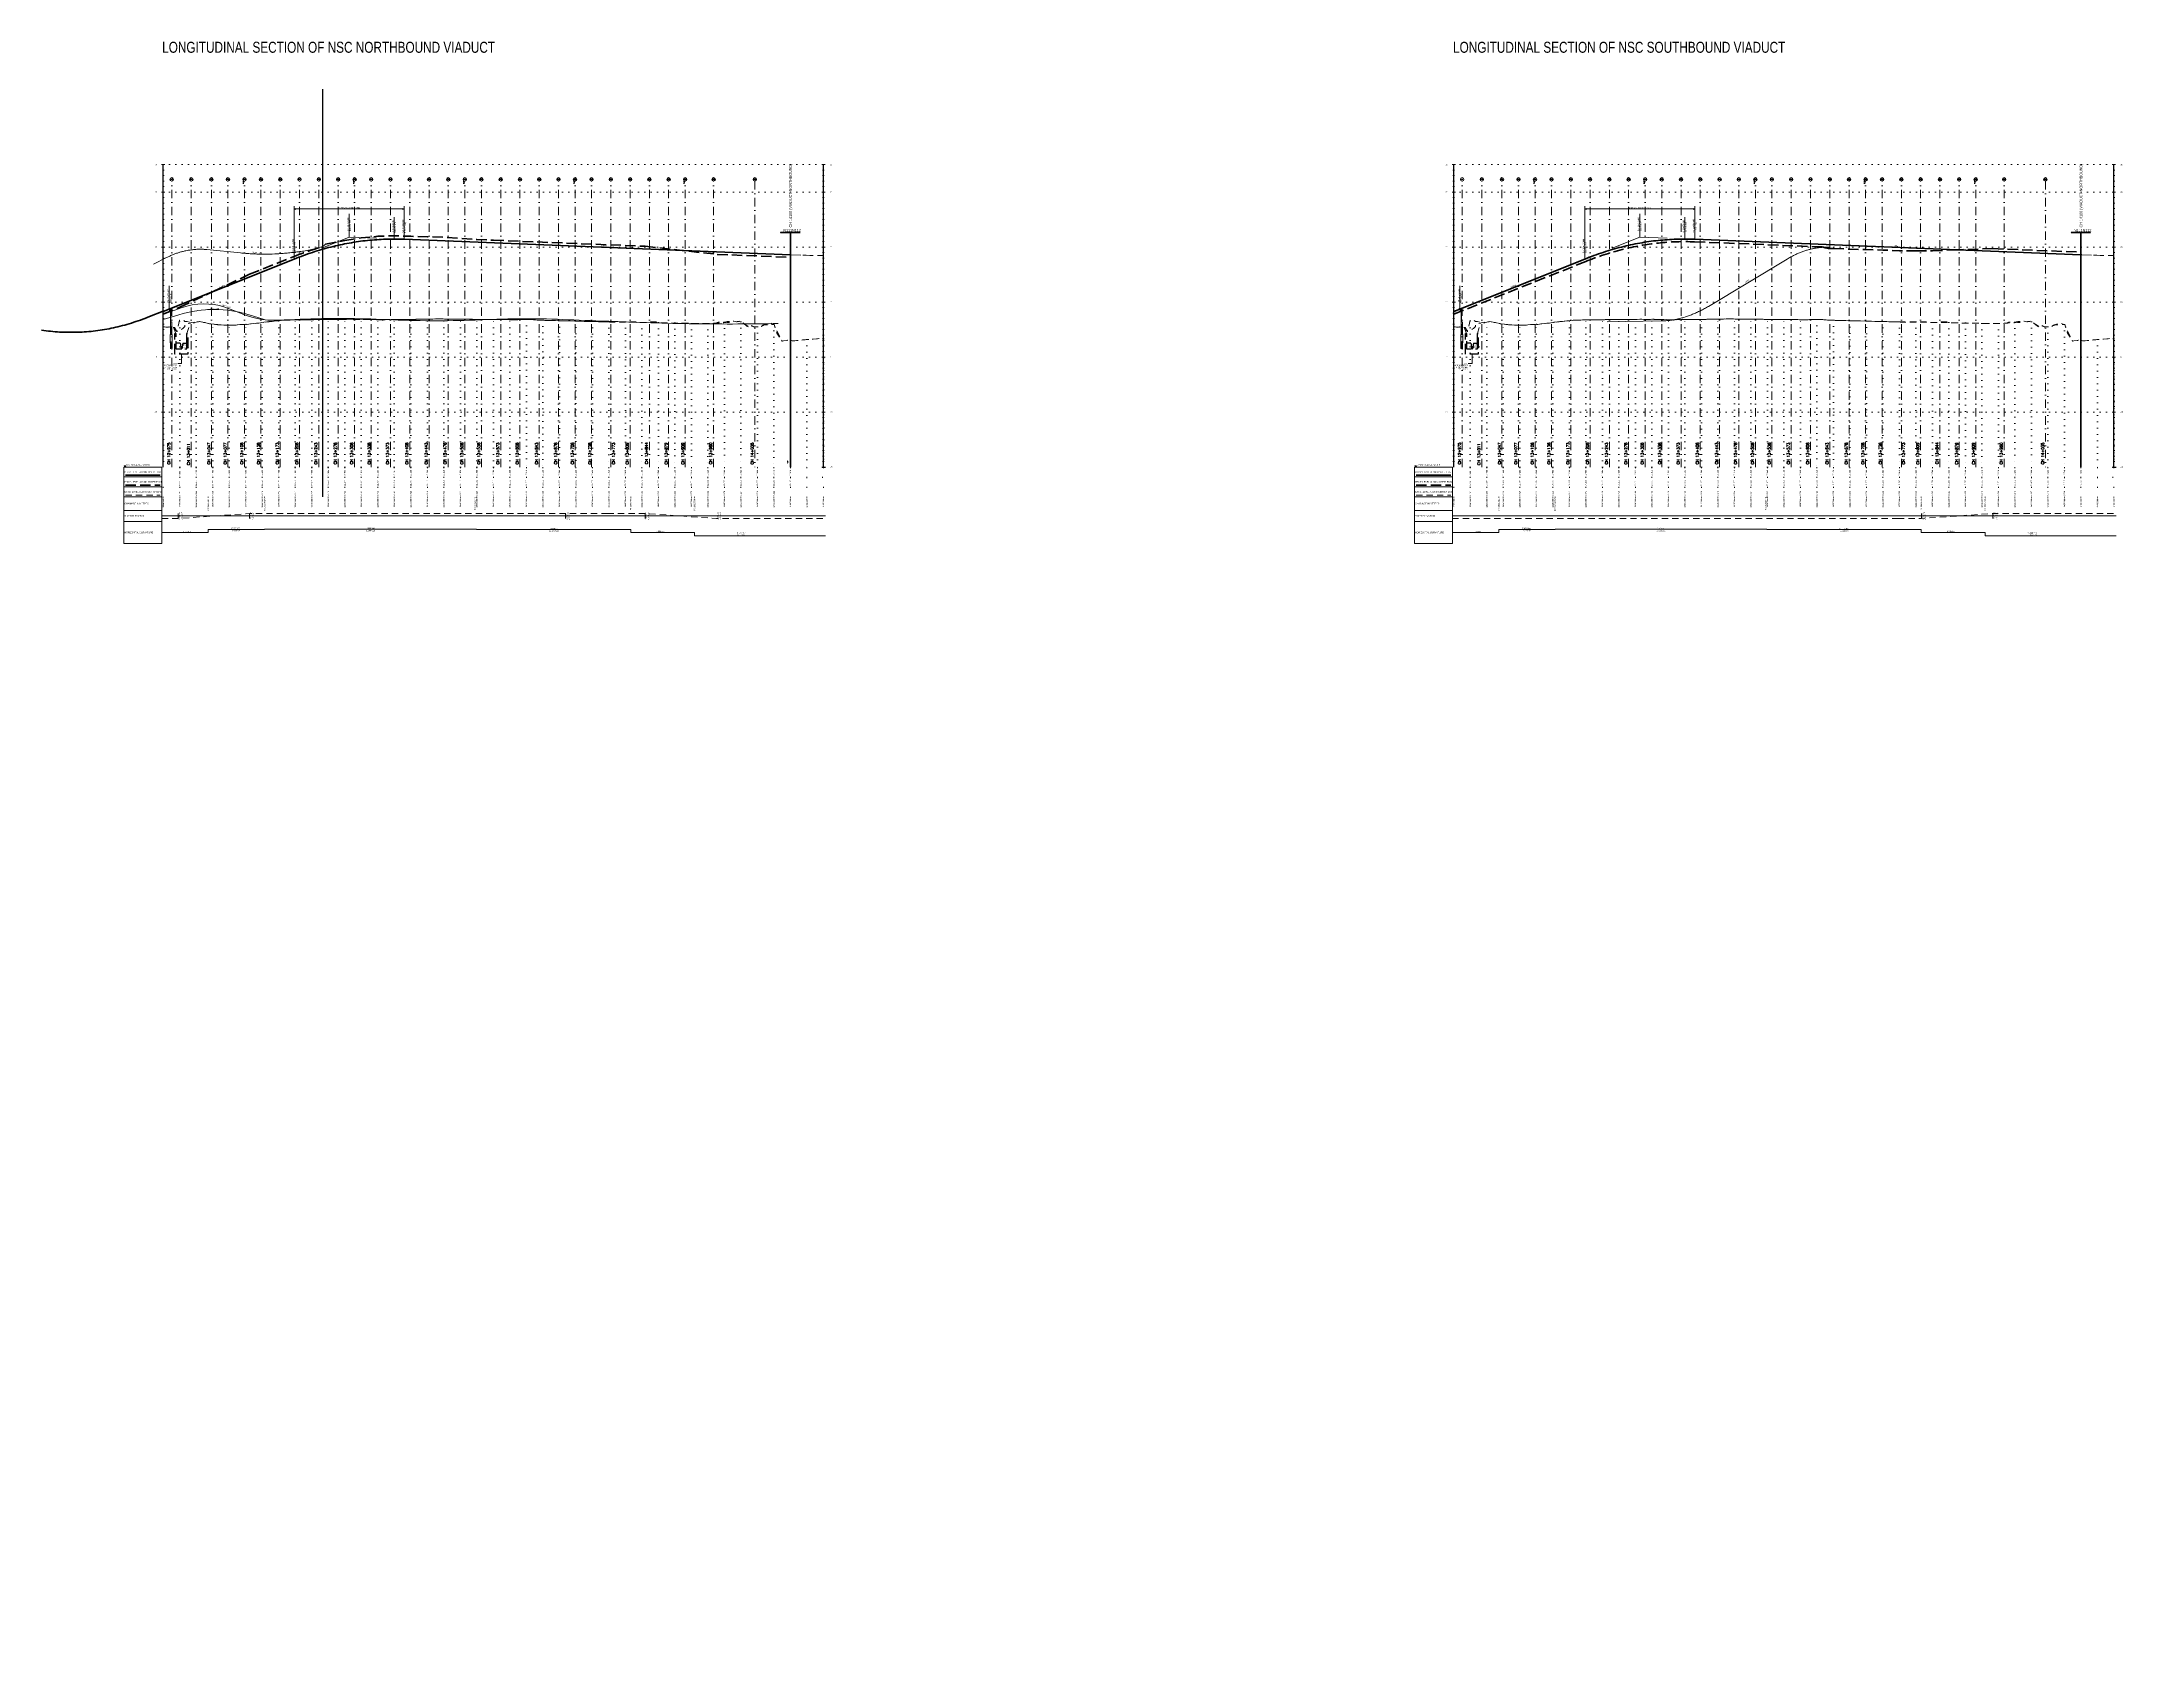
# Model space of a CAD drawing. Header units: metres. Extents: x -64 to 3718, y -1911 to 1041.
import ezdxf
from ezdxf.enums import TextEntityAlignment as Align

# ---------------------------------------------------------------- set-up
doc = ezdxf.new("R2010")
doc.units = ezdxf.units.M
doc.header["$MEASUREMENT"] = 0
for name, pattern in [('DGN Style 1', [11.436555, 0.019029, -11.417526]), ('DGN Style 2', [19.02921, 11.417526, -7.611684]), ('DGN Style 3', [26.640894, 19.02921, -7.611684]), ('DGN Style 4', [30.465765, 15.223368, -7.611684, 0.019029, -7.611684]), ('DGN Style 7', [38.05842, 17.126289, -7.611684, 5.708763, -7.611684])]:
    doc.linetypes.add(name, pattern=pattern)
for name, color, linetype, lineweight in [('44', 7, 'Continuous', 0), ('45', 7, 'Continuous', 0), ('46', 7, 'Continuous', 0), ('54', 7, 'Continuous', 0), ('56', 7, 'Continuous', 0), ('58', 7, 'Continuous', 0), ('C-_ANNOT----_T-', 7, 'Continuous', 13), ('C-_ANOT----_T-', 7, 'Continuous', 13), ('C-_ANOTSPNO_T-', 7, 'Continuous', 0), ('C-_INNEREDG_E', 1, 'Continuous', 40), ('C-_ROADMKDM_A-', 7, 'Continuous', 0), ('Drainage', 7, 'DGN Style 2', 30), ('EXTENT', 7, 'DGN Style 7', 100), ('Level 31', 7, 'Continuous', 0), ('Marker', 2, 'Continuous', 30), ('Profile Annotation', 7, 'Continuous', 13), ('Prop Vertical Alignment', 7, 'Continuous', 0), ('S-_ANOT----_A-', 7, 'Continuous', 13), ('S-_ANOTMTLE_A-', 4, 'Continuous', 40), ('S-_CONC----_E-', 7, 'Continuous', 13), ('S-_GRIDLINE_E-', 1, 'DGN Style 4', 0)]:
    doc.layers.add(name, color=color, linetype=linetype, lineweight=lineweight)
doc.layers.add('C-_ANOT----_A-', color=7, linetype='Continuous', lineweight=13, transparency=0.1)
doc.styles.add('400T2.5', font='romans.shx', dxfattribs={"width": 0.8, "height": 1})
doc.styles.add('500T2.5', font='romans.shx', dxfattribs={"width": 0.8, "height": 1.25})
doc.styles.add('Style-ANSI_SYMBOLS', font='ANSI_SYMBOLS.shx')
doc.styles.add('Style-STANDARD', font='STANDARD.shx')
doc.styles.add('Style-WORKING', font='WORKING.shx')
doc.dimstyles.new('DIM-5TXT', dxfattribs={"dimtxt": 10, "dimasz": 15, "dimexe": 10, "dimexo": 10, "dimgap": 5, "dimtad": 1, "dimlfac": 0.5, "dimzin": 0, "dimdsep": 46, "dimtxsty": 'Style-WORKING', "dimcen": 1, "dimclrd": 7, "dimadec": 0, "dimazin": 0, "dimtfac": 1, "dimtdec": 0, "dimtofl": 0, "dimtmove": 1, "dimatfit": 3, "dimfxl": 1, "dimtolj": 1, "dimtzin": 0, "dimlwd": 13, "dimarcsym": 0})
doc.dimstyles.new('T1000_LaneWidth', dxfattribs={"dimtxt": 2, "dimasz": 1.4, "dimexe": 0.5, "dimexo": 1, "dimgap": 1, "dimtad": 0, "dimtih": 1, "dimtoh": 1, "dimdec": 1, "dimzin": 11, "dimdsep": 46, "dimtxsty": 'Style-WORKING', "dimblk": 'TerminatorOpen_0.4', "dimcen": 0, "dimse1": 1, "dimse2": 1, "dimclrd": 7, "dimclre": 7, "dimadec": 4, "dimazin": 3, "dimtfac": 1, "dimtdec": 0, "dimtmove": 0, "dimatfit": 3, "dimldrblk": 'TerminatorOpen_0.4', "dimfxl": 1, "dimfrac": 2, "dimtolj": 1, "dimtzin": 11, "dimlwd": 0, "dimlwe": 0, "dimarcsym": 0})

# ---------------------------------------------------------------- blocks, each defined once
blk = doc.blocks.new('TerminatorOpen_0.4')
at = {"color": 0, "linetype": 'ByBlock', "lineweight": -2}
for q in [(-1, 0.2), (-1, 0), (-1, -0.2)]:
    blk.add_line((0, 0), q, dxfattribs=at)

msp = doc.modelspace()

# ---------------------------------------------------------------- hatches: boundary and pattern name
at = {"layer": 'EXTENT', "linetype": 'Continuous', "lineweight": 30}
h = msp.add_hatch(color=7, dxfattribs=at)
edge = h.paths.add_edge_path(flags=0)
edge.add_ellipse((1296.9, 693.6), major_axis=(1, 0), ratio=1, start_angle=0, end_angle=360)
h = msp.add_hatch(color=7, dxfattribs=at)
edge = h.paths.add_edge_path(flags=0)
edge.add_ellipse((3642.7, 693.6), major_axis=(1, 0), ratio=1, start_angle=0, end_angle=360)

# ---------------------------------------------------------------- linework, layer by layer
at = {"color": 7, "linetype": 'Continuous', "lineweight": 13}
for p, q in [((159.9, 816.9), (153.9, 816.9)), ((159.9, 816.9), (153.9, 816.9)), ((1353.9, 816.9), (1359.9, 816.9)), ((1353.9, 816.9), (1359.9, 816.9)), ((2505.7, 816.9), (2499.7, 816.9)), ((2505.7, 816.9), (2499.7, 816.9)), ((3699.7, 816.9), (3705.7, 816.9)), ((3699.7, 816.9), (3705.7, 816.9)), ((159.9, 766.9), (153.9, 766.9)), ((159.9, 766.9), (153.9, 766.9)), ((1353.9, 766.9), (1359.9, 766.9)), ((1353.9, 766.9), (1359.9, 766.9)), ((2505.7, 766.9), (2499.7, 766.9)), ((2505.7, 766.9), (2499.7, 766.9)), ((3699.7, 766.9), (3705.7, 766.9)), ((3699.7, 766.9), (3705.7, 766.9)), ((159.9, 666.9), (153.9, 666.9)), ((1353.9, 666.9), (1359.9, 666.9)), ((2505.7, 666.9), (2499.7, 666.9)), ((3699.7, 666.9), (3705.7, 666.9)), ((159.9, 566.9), (153.9, 566.9)), ((1353.9, 566.9), (1359.9, 566.9)), ((2505.7, 566.9), (2499.7, 566.9)), ((3699.7, 566.9), (3705.7, 566.9)), ((159.9, 466.9), (153.9, 466.9)), ((1353.9, 466.9), (1359.9, 466.9)), ((2505.7, 466.9), (2499.7, 466.9)), ((3699.7, 466.9), (3705.7, 466.9)), ((159.9, 366.9), (153.9, 366.9)), ((1353.9, 366.9), (1359.9, 366.9)), ((2505.7, 366.9), (2499.7, 366.9)), ((3699.7, 366.9), (3705.7, 366.9)), ((1353.9, 266.9), (1360.6, 266.9)), ((3699.7, 266.9), (3706.5, 266.9))]:
    msp.add_line(p, q, dxfattribs=at)
at = {"color": 7, "linetype": 'Continuous', "lineweight": 0}
for p, q in [((158.4, 806.9), (155.4, 806.9)), ((158.4, 796.9), (155.4, 796.9)), ((1355.4, 806.9), (1358.4, 806.9)), ((1355.4, 796.9), (1358.4, 796.9)), ((2504.2, 806.9), (2501.2, 806.9)), ((2504.2, 796.9), (2501.2, 796.9)), ((3701.2, 806.9), (3704.2, 806.9)), ((3701.2, 796.9), (3704.2, 796.9)), ((158.4, 786.9), (155.4, 786.9)), ((158.4, 776.9), (155.4, 776.9)), ((158.4, 756.9), (155.4, 756.9)), ((1355.4, 786.9), (1358.4, 786.9)), ((1355.4, 776.9), (1358.4, 776.9)), ((1355.4, 756.9), (1358.4, 756.9)), ((2504.2, 786.9), (2501.2, 786.9)), ((2504.2, 776.9), (2501.2, 776.9)), ((2504.2, 756.9), (2501.2, 756.9)), ((3701.2, 786.9), (3704.2, 786.9)), ((3701.2, 776.9), (3704.2, 776.9)), ((3701.2, 756.9), (3704.2, 756.9)), ((158.4, 746.9), (155.4, 746.9)), ((158.4, 736.9), (155.4, 736.9)), ((158.4, 726.9), (155.4, 726.9)), ((1355.4, 746.9), (1358.4, 746.9)), ((1355.4, 736.9), (1358.4, 736.9)), ((1355.4, 726.9), (1358.4, 726.9)), ((2504.2, 746.9), (2501.2, 746.9)), ((2504.2, 736.9), (2501.2, 736.9)), ((2504.2, 726.9), (2501.2, 726.9)), ((3701.2, 746.9), (3704.2, 746.9)), ((3701.2, 736.9), (3704.2, 736.9)), ((3701.2, 726.9), (3704.2, 726.9)), ((158.4, 716.9), (155.4, 716.9)), ((158.4, 706.9), (155.4, 706.9)), ((158.4, 696.9), (155.4, 696.9)), ((158.4, 686.9), (155.4, 686.9)), ((1355.4, 716.9), (1358.4, 716.9)), ((1355.4, 706.9), (1358.4, 706.9)), ((1355.4, 696.9), (1358.4, 696.9)), ((1355.4, 686.9), (1358.4, 686.9)), ((2504.2, 716.9), (2501.2, 716.9)), ((2504.2, 706.9), (2501.2, 706.9)), ((2504.2, 696.9), (2501.2, 696.9)), ((2504.2, 686.9), (2501.2, 686.9)), ((3701.2, 716.9), (3704.2, 716.9)), ((3701.2, 706.9), (3704.2, 706.9)), ((3701.2, 696.9), (3704.2, 696.9)), ((3701.2, 686.9), (3704.2, 686.9)), ((158.4, 676.9), (155.4, 676.9)), ((158.4, 656.9), (155.4, 656.9)), ((158.4, 646.9), (155.4, 646.9)), ((1355.4, 676.9), (1358.4, 676.9)), ((1355.4, 656.9), (1358.4, 656.9)), ((1355.4, 646.9), (1358.4, 646.9)), ((2504.2, 676.9), (2501.2, 676.9)), ((2504.2, 656.9), (2501.2, 656.9)), ((2504.2, 646.9), (2501.2, 646.9)), ((3701.2, 676.9), (3704.2, 676.9)), ((3701.2, 656.9), (3704.2, 656.9)), ((3701.2, 646.9), (3704.2, 646.9)), ((158.4, 636.9), (155.4, 636.9)), ((158.4, 626.9), (155.4, 626.9)), ((158.4, 616.9), (155.4, 616.9)), ((158.4, 606.9), (155.4, 606.9)), ((1355.4, 636.9), (1358.4, 636.9)), ((1355.4, 626.9), (1358.4, 626.9)), ((1355.4, 616.9), (1358.4, 616.9)), ((1355.4, 606.9), (1358.4, 606.9)), ((1356.9, 608.1), (1356.9, 634.1)), ((1356.9, 598.1), (1356.9, 608.1)), ((2504.2, 636.9), (2501.2, 636.9)), ((2504.2, 626.9), (2501.2, 626.9)), ((2504.2, 616.9), (2501.2, 616.9)), ((2504.2, 606.9), (2501.2, 606.9)), ((3701.2, 636.9), (3704.2, 636.9)), ((3701.2, 626.9), (3704.2, 626.9)), ((3701.2, 616.9), (3704.2, 616.9)), ((3701.2, 606.9), (3704.2, 606.9)), ((3702.7, 608.1), (3702.7, 634.1)), ((3702.7, 598.1), (3702.7, 608.1)), ((158.4, 596.9), (155.4, 596.9)), ((158.4, 586.9), (155.4, 586.9)), ((158.4, 576.9), (155.4, 576.9)), ((1355.4, 596.9), (1358.4, 596.9)), ((1355.4, 586.9), (1358.4, 586.9)), ((1355.4, 576.9), (1358.4, 576.9)), ((2504.2, 596.9), (2501.2, 596.9)), ((2504.2, 586.9), (2501.2, 586.9)), ((2504.2, 576.9), (2501.2, 576.9)), ((3701.2, 596.9), (3704.2, 596.9)), ((3701.2, 586.9), (3704.2, 586.9)), ((3701.2, 576.9), (3704.2, 576.9)), ((158.4, 556.9), (155.4, 556.9)), ((158.4, 546.9), (155.4, 546.9)), ((158.4, 536.9), (155.4, 536.9)), ((1355.4, 556.9), (1358.4, 556.9)), ((1355.4, 546.9), (1358.4, 546.9)), ((1355.4, 536.9), (1358.4, 536.9)), ((2504.2, 556.9), (2501.2, 556.9)), ((2504.2, 546.9), (2501.2, 546.9)), ((2504.2, 536.9), (2501.2, 536.9)), ((3701.2, 556.9), (3704.2, 556.9)), ((3701.2, 546.9), (3704.2, 546.9)), ((3701.2, 536.9), (3704.2, 536.9)), ((158.4, 526.9), (155.4, 526.9)), ((158.4, 516.9), (155.4, 516.9)), ((158.4, 506.9), (155.4, 506.9)), ((158.4, 496.9), (155.4, 496.9)), ((1355.4, 526.9), (1358.4, 526.9)), ((1355.4, 516.9), (1358.4, 516.9)), ((1355.4, 506.9), (1358.4, 506.9)), ((1355.4, 496.9), (1358.4, 496.9)), ((2504.2, 526.9), (2501.2, 526.9)), ((2504.2, 516.9), (2501.2, 516.9)), ((2504.2, 506.9), (2501.2, 506.9)), ((2504.2, 496.9), (2501.2, 496.9)), ((3701.2, 526.9), (3704.2, 526.9)), ((3701.2, 516.9), (3704.2, 516.9)), ((3701.2, 506.9), (3704.2, 506.9)), ((3701.2, 496.9), (3704.2, 496.9)), ((158.4, 486.9), (155.4, 486.9)), ((158.4, 476.9), (155.4, 476.9)), ((158.4, 456.9), (155.4, 456.9)), ((1355.4, 486.9), (1358.4, 486.9)), ((1355.4, 476.9), (1358.4, 476.9)), ((1355.4, 456.9), (1358.4, 456.9)), ((2504.2, 486.9), (2501.2, 486.9)), ((2504.2, 476.9), (2501.2, 476.9)), ((2504.2, 456.9), (2501.2, 456.9)), ((3701.2, 486.9), (3704.2, 486.9)), ((3701.2, 476.9), (3704.2, 476.9)), ((3701.2, 456.9), (3704.2, 456.9)), ((158.4, 446.9), (155.4, 446.9)), ((158.4, 436.9), (155.4, 436.9)), ((158.4, 426.9), (155.4, 426.9)), ((158.4, 416.9), (155.4, 416.9)), ((1355.4, 446.9), (1358.4, 446.9)), ((1355.4, 436.9), (1358.4, 436.9)), ((1355.4, 426.9), (1358.4, 426.9)), ((1355.4, 416.9), (1358.4, 416.9)), ((2504.2, 446.9), (2501.2, 446.9)), ((2504.2, 436.9), (2501.2, 436.9)), ((2504.2, 426.9), (2501.2, 426.9)), ((2504.2, 416.9), (2501.2, 416.9)), ((3701.2, 446.9), (3704.2, 446.9)), ((3701.2, 436.9), (3704.2, 436.9)), ((3701.2, 426.9), (3704.2, 426.9)), ((3701.2, 416.9), (3704.2, 416.9)), ((158.4, 406.9), (155.4, 406.9)), ((158.4, 396.9), (155.4, 396.9)), ((158.4, 386.9), (155.4, 386.9)), ((1355.4, 406.9), (1358.4, 406.9)), ((1355.4, 396.9), (1358.4, 396.9)), ((1355.4, 386.9), (1358.4, 386.9)), ((2504.2, 406.9), (2501.2, 406.9)), ((2504.2, 396.9), (2501.2, 396.9)), ((2504.2, 386.9), (2501.2, 386.9)), ((3701.2, 406.9), (3704.2, 406.9)), ((3701.2, 396.9), (3704.2, 396.9)), ((3701.2, 386.9), (3704.2, 386.9)), ((158.4, 376.9), (155.4, 376.9)), ((158.4, 356.9), (155.4, 356.9)), ((158.4, 346.9), (155.4, 346.9)), ((1355.4, 376.9), (1358.4, 376.9)), ((1355.4, 356.9), (1358.4, 356.9)), ((1355.4, 346.9), (1358.4, 346.9)), ((2504.2, 376.9), (2501.2, 376.9)), ((2504.2, 356.9), (2501.2, 356.9)), ((2504.2, 346.9), (2501.2, 346.9)), ((3701.2, 376.9), (3704.2, 376.9)), ((3701.2, 356.9), (3704.2, 356.9)), ((3701.2, 346.9), (3704.2, 346.9)), ((158.4, 336.9), (155.4, 336.9)), ((158.4, 326.9), (155.4, 326.9)), ((158.4, 316.9), (155.4, 316.9)), ((158.4, 306.9), (155.4, 306.9)), ((1355.4, 336.9), (1358.4, 336.9)), ((1355.4, 326.9), (1358.4, 326.9)), ((1355.4, 316.9), (1358.4, 316.9)), ((1355.4, 306.9), (1358.4, 306.9)), ((2504.2, 336.9), (2501.2, 336.9)), ((2504.2, 326.9), (2501.2, 326.9)), ((2504.2, 316.9), (2501.2, 316.9)), ((2504.2, 306.9), (2501.2, 306.9)), ((3701.2, 336.9), (3704.2, 336.9)), ((3701.2, 326.9), (3704.2, 326.9)), ((3701.2, 316.9), (3704.2, 316.9)), ((3701.2, 306.9), (3704.2, 306.9)), ((158.4, 296.9), (155.4, 296.9)), ((158.4, 286.9), (155.4, 286.9)), ((158.4, 276.9), (155.4, 276.9)), ((1355.4, 296.9), (1358.4, 296.9)), ((1355.4, 286.9), (1358.4, 286.9)), ((1355.4, 276.9), (1358.4, 276.9)), ((2504.2, 296.9), (2501.2, 296.9)), ((2504.2, 286.9), (2501.2, 286.9)), ((2504.2, 276.9), (2501.2, 276.9)), ((3701.2, 296.9), (3704.2, 296.9)), ((3701.2, 286.9), (3704.2, 286.9)), ((3701.2, 276.9), (3704.2, 276.9)), ((186.9, 247.9), (186.9, 248.9)), ((216.9, 247.9), (216.9, 248.9)), ((246.9, 247.9), (246.9, 248.9)), ((276.9, 247.9), (276.9, 248.9)), ((306.9, 247.9), (306.9, 248.9)), ((336.9, 247.9), (336.9, 248.9)), ((366.9, 247.9), (366.9, 248.9)), ((396.9, 247.9), (396.9, 248.9)), ((426.9, 247.9), (426.9, 248.9)), ((456.9, 247.9), (456.9, 248.9)), ((486.9, 247.9), (486.9, 248.9)), ((516.9, 247.9), (516.9, 248.9)), ((546.9, 247.9), (546.9, 248.9)), ((576.9, 247.9), (576.9, 248.9)), ((606.9, 247.9), (606.9, 248.9)), ((636.9, 247.9), (636.9, 248.9)), ((666.9, 247.9), (666.9, 248.9)), ((696.9, 247.9), (696.9, 248.9)), ((726.9, 247.9), (726.9, 248.9)), ((756.9, 247.9), (756.9, 248.9)), ((786.9, 247.9), (786.9, 248.9)), ((816.9, 247.9), (816.9, 248.9)), ((846.9, 247.9), (846.9, 248.9)), ((876.9, 247.9), (876.9, 248.9)), ((906.9, 247.9), (906.9, 248.9)), ((936.9, 247.9), (936.9, 248.9)), ((966.9, 247.9), (966.9, 248.9)), ((2532.7, 247.9), (2532.7, 248.9)), ((2562.7, 247.9), (2562.7, 248.9)), ((2592.7, 247.9), (2592.7, 248.9)), ((2622.7, 247.9), (2622.7, 248.9)), ((2652.7, 247.9), (2652.7, 248.9)), ((2682.7, 247.9), (2682.7, 248.9)), ((2712.7, 247.9), (2712.7, 248.9)), ((2742.7, 247.9), (2742.7, 248.9)), ((2772.7, 247.9), (2772.7, 248.9)), ((2802.7, 247.9), (2802.7, 248.9)), ((2832.7, 247.9), (2832.7, 248.9)), ((2862.7, 247.9), (2862.7, 248.9)), ((2892.7, 247.9), (2892.7, 248.9)), ((2922.7, 247.9), (2922.7, 248.9)), ((2952.7, 247.9), (2952.7, 248.9)), ((2982.7, 247.9), (2982.7, 248.9)), ((3012.7, 247.9), (3012.7, 248.9)), ((3042.7, 247.9), (3042.7, 248.9)), ((3072.7, 247.9), (3072.7, 248.9)), ((3102.7, 247.9), (3102.7, 248.9)), ((3132.7, 247.9), (3132.7, 248.9)), ((3162.7, 247.9), (3162.7, 248.9)), ((3192.7, 247.9), (3192.7, 248.9)), ((3222.7, 247.9), (3222.7, 248.9)), ((3252.7, 247.9), (3252.7, 248.9)), ((3282.7, 247.9), (3282.7, 248.9)), ((3312.7, 247.9), (3312.7, 248.9)), ((154.3, 177.9), (1360.6, 177.9)), ((2500.1, 177.9), (3706.5, 177.9))]:
    msp.add_line(p, q, dxfattribs=at)
at = {"color": 7, "linetype": 'Continuous', "lineweight": 30}
for p, q in [((156.9, 266.9), (156.9, 816.9)), ((1356.9, 266.9), (1356.9, 816.9)), ((2502.7, 266.9), (2502.7, 816.9)), ((3702.7, 266.9), (3702.7, 816.9))]:
    msp.add_line(p, q, dxfattribs=at)
at = {"color": 6, "linetype": 'DGN Style 3', "lineweight": 40}
for p, q in [((446.1, 667.5), (451.9, 672)), ((451.9, 672), (486.9, 678.9)), ((756.9, 679.4), (1032.8, 668.4)), ((1032.8, 668.4), (1163.8, 653.7)), ((1163.8, 653.7), (1296.5, 648.4)), ((2940.5, 676.5), (3172.8, 667.2)), ((3177.8, 665.5), (3172.8, 667.2)), ((3183.3, 664.4), (3177.8, 665.5)), ((3183.3, 664.4), (3192.7, 664.1)), ((3342.7, 660.2), (3372.7, 659.9)), ((3417.6, 662.1), (3372.7, 659.9)), ((3482.6, 664.2), (3417.6, 662.1)), ((3482.6, 664.2), (3642.7, 657.8)), ((313.7, 617.4), (248.7, 586.7)), ((2502.7, 544.9), (2742.5, 640.8)), ((186.9, 557.5), (248.7, 586.7)), ((156.9, 545.1), (186.9, 557.5)), ((88.3, 234), (151.5, 234)), ((2434.1, 234), (2497.3, 234))]:
    msp.add_line(p, q, dxfattribs=at)
at = {"color": 7, "linetype": 'DGN Style 2', "lineweight": 0}
for p, q in [((179.7, 509.8), (175.2, 522)), ((199.9, 509.8), (205.6, 528.8)), ((2525.5, 509.8), (2521, 522)), ((2545.7, 509.8), (2551.4, 528.8)), ((88.3, 216), (151.5, 216)), ((2434.1, 216), (2497.3, 216))]:
    msp.add_line(p, q, dxfattribs=at)
at = {"color": 1, "linetype": 'Continuous', "lineweight": 40}
for p, q in [((88.3, 252), (151.5, 252)), ((2434.1, 252), (2497.3, 252))]:
    msp.add_line(p, q, dxfattribs=at)
at = {"color": 6, "linetype": 'DGN Style 3', "lineweight": 40, "flags": 128}
for points in [[(486.9, 678.9), (516.9, 683.5), (546.9, 686.5), (576.9, 687.5), (606.9, 686.6), (636.9, 685.4), (666.9, 685.1), (696.9, 682.5), (726.9, 680.7), (756.9, 679.4)], [(394.9, 649.9), (399.1, 651.6), (403.2, 653.2), (407.4, 654.7), (411.6, 656.3), (415.7, 657.8), (419.9, 659.2), (424.1, 660.6), (428.2, 662), (432.4, 663.4), (436.6, 664.7), (440.7, 665.9), (444.9, 667.2), (446.1, 667.5)], [(2742.4, 640.8), (2746.6, 642.4), (2750.7, 644), (2754.9, 645.6), (2759, 647.1), (2763.1, 648.6), (2767.3, 650), (2771.4, 651.5), (2775.5, 652.8), (2779.6, 654.1), (2783.8, 655.4), (2787.9, 656.7), (2792, 657.9), (2796.2, 659.1), (2800.3, 660.2), (2804.4, 661.3), (2808.5, 662.4), (2812.7, 663.4), (2816.8, 664.4), (2820.9, 665.4), (2825, 666.3), (2829.2, 667.2), (2833.3, 668), (2837.4, 668.8), (2845.7, 670.3), (2849.8, 671), (2853.9, 671.6), (2858, 672.2), (2862.2, 672.8), (2866.3, 673.3), (2870.4, 673.8), (2874.5, 674.3), (2878.7, 674.7), (2882.8, 675.1), (2886.9, 675.4), (2891, 675.7), (2895.2, 676), (2899.3, 676.2), (2903.4, 676.4), (2907.5, 676.6), (2911.7, 676.7), (2915.8, 676.8), (2919.9, 676.8), (2924, 676.8), (2928.2, 676.8), (2932.3, 676.7), (2936.4, 676.6), (2940.5, 676.5)], [(3192.7, 664.1), (3222.7, 663.3), (3252.7, 662.4), (3282.7, 661.5), (3312.7, 660.4), (3342.7, 660.2)]]:
    msp.add_lwpolyline(points, dxfattribs=at)
at = {"color": 6, "linetype": 'DGN Style 3', "lineweight": 40, "elevation": 0, "flags": 128}
msp.add_lwpolyline([(313.7, 617.4), (336.9, 626.7), (366.9, 638.7), (394.9, 649.9)], dxfattribs=at)
at = {"color": 7, "linetype": 'DGN Style 2', "lineweight": 0, "flags": 128}
for points in [[(156.9, 521.9), (159.4, 521.9), (161.7, 521.5), (165.7, 521.5), (167.3, 521.7), (167.6, 521.5), (168.1, 521.3), (172.3, 521.5), (173.1, 521.8), (173.5, 521.7), (175.2, 522), (178.6, 514.9), (182.2, 515.1), (186.7, 533.8), (193.3, 534.4), (196.1, 531.3), (200.1, 531.6), (211.5, 528.4), (218.5, 531.2), (220.4, 531.2), (222.9, 531.6), (225.7, 530.7), (232.9, 529.5), (234.3, 529.2), (241.3, 527.6), (243, 527.3), (243.1, 527.3), (249.2, 526.5), (252.1, 526.1), (255.2, 525.9), (256.3, 525.8), (261.2, 525.3), (261.6, 525.3), (262.1, 525.3), (267.2, 525.1), (267.5, 525.1), (270.9, 525), (272.4, 525), (273.3, 525), (276.2, 524.9), (278.8, 525), (279.3, 525), (282, 525.2), (285.3, 525.2), (289.3, 525.2), (291.3, 525.5), (291.6, 525.6), (297.4, 525.9), (303.4, 526.3), (306.7, 526.5), (306.9, 526.6), (306.9, 526.6), (308.1, 526.3), (308.7, 526.3), (309.4, 526.4), (315.4, 527.1), (321.5, 527.7), (326.1, 528.3), (326.2, 528.3), (326.3, 528.3), (327.5, 528.4), (330.8, 528.8), (333.5, 529.2), (338.3, 529.9), (339.1, 530), (339.5, 530.1), (345.6, 530.9), (347.6, 531.2), (348.6, 531.2), (348.7, 531.2), (349.5, 531.3), (351.6, 531.5), (357.6, 532), (358.6, 532.1), (363.6, 532.7), (365.9, 533), (366.2, 533), (369.7, 533.4), (373.9, 533.9), (374.3, 533.9), (375.7, 533.9), (381.7, 534.1), (386.6, 534.3), (387.3, 534.3), (387.7, 534.3), (393.8, 534.5), (395.5, 534.6), (399.8, 534.5), (405.5, 534.5), (405.8, 534.5), (406.6, 534.5), (411.8, 534.6), (414.5, 534.6), (415.9, 534.7), (417.9, 534.7), (422.4, 534.8), (423.9, 534.8), (429.9, 534.9), (430.4, 534.9), (432, 535), (435.9, 535), (442, 535.1), (443.7, 535.1), (446.3, 535.1), (448, 535.1), (454, 535.2), (455.5, 535.2), (457.8, 535.2), (460, 535.2), (466.1, 535.3), (468.8, 535.3), (470.8, 535.3), (472.1, 535.3), (478.1, 535.4), (479, 535.4), (481, 535.5), (484.1, 535.5), (487.6, 535.5), (490.2, 535.5), (495.8, 535.6), (496.2, 535.6), (498.4, 535.6), (502.2, 535.5), (508.2, 535.4), (509.1, 535.4), (510.9, 535.4), (514.3, 535.5), (518, 535.7), (520.3, 535.6), (520.8, 535.5), (525.9, 535.4), (526.3, 535.4), (528.1, 535.4), (532.3, 535.2), (536.4, 535.1), (536.4, 535.1), (538.4, 535.1), (544.4, 534.9), (548.1, 534.8), (550.4, 534.8), (551.5, 534.8), (552.5, 534.8), (553.6, 534.9), (554.8, 534.6), (555.6, 534.1), (555.8, 534.1), (556.4, 534.2), (562.5, 535), (564.3, 535.3), (567, 535.3), (567.9, 535), (568.5, 534.9), (568.5, 534.9), (569.3, 534.9), (570.3, 535.1), (572.7, 535.1), (574.5, 535.2), (578.7, 535.3), (580.5, 535.3), (586.6, 535.3), (592.5, 535.3), (592.6, 535.3), (598.1, 535.5), (598.6, 535.5), (604.4, 535.3), (604.6, 535.3), (608.9, 535.4), (610.7, 535.5), (615.8, 535.5), (616.7, 535.6), (619.8, 535.6), (622.7, 535.7), (628.2, 535.8), (628.7, 535.8), (633.3, 535.9), (634.8, 535.9), (638.5, 535.8), (640.8, 535.9), (646, 536), (646.8, 536.1), (651.9, 536.3), (652.8, 536.3), (658.9, 536.2), (659, 536.2), (663.6, 536.2), (664.9, 536.2), (668.8, 536.1), (670.9, 536.1), (672.8, 536.1), (676.9, 535.9), (679.9, 535.9), (682.9, 535.8), (685.8, 535.8), (689, 535.7), (689.3, 535.7), (695, 535.8), (696.9, 535.8), (701, 535.8), (703.6, 535.8), (707, 535.8), (709.4, 535.7), (713.1, 535.7), (713.8, 535.7), (719.1, 535.6), (721, 535.5), (725.1, 535.5), (726.1, 535.5), (731.1, 535.5), (734.5, 535.5), (737.2, 535.4), (738.2, 535.4), (743.2, 535.3), (749.2, 535.1), (749.6, 535.1), (753.9, 535.2), (755.2, 535.2), (758.9, 535.2), (761.3, 535.2), (767.3, 535.2), (770.1, 535.2), (773.3, 535.2), (776.1, 535.2), (779.3, 535.1), (785.4, 534.9), (786.5, 534.8), (791.4, 534.8), (791.4, 534.8), (797.4, 534.7), (799.1, 534.6), (803.3, 535.2), (803.4, 535.2), (806.7, 535.4), (809.5, 535.3), (815.5, 535.1), (816.4, 535.1), (821.4, 535), (821.5, 535), (827.5, 535), (827.5, 535), (829.6, 534.9), (830.9, 534.9), (833.6, 534.6), (836.3, 534.3), (837.8, 534.3), (839, 534.1), (839.6, 534.1), (845.6, 533.9), (847.6, 533.8), (850.3, 533.7), (851.6, 533.7), (857.7, 533.6), (862.8, 533.4), (863.7, 533.4), (865.8, 533.4), (869.7, 533.2), (874.5, 533), (875.7, 533), (879.2, 532.9), (881.8, 532.9), (887.8, 532.8), (888.9, 532.8), (891.5, 532.7), (896.4, 532.6), (904.9, 532.5), (905.3, 532.5), (906.8, 532.4), (913.5, 532.1), (915.6, 532), (916.3, 532), (922.1, 531.8), (928.6, 531.6), (929.4, 531.5), (930.2, 531.5), (930.6, 531.5), (939.2, 531.3), (943.4, 531.3), (943.7, 531.3), (947.8, 531.2), (950.1, 531.2), (950.1, 531.2), (955, 531.1), (956.4, 531), (956.8, 531), (957, 531), (964.9, 530.8), (966.9, 530.7)], [(156.9, 521.9), (159.4, 521.9), (161.7, 521.5), (162.7, 521.5), (165.7, 521.5), (167.2, 521.6), (172.1, 521.9), (173.1, 521.8), (173.5, 521.7), (173.5, 521.7), (175.1, 520.8), (177.4, 520.7), (181.6, 513.2), (190.4, 517.4), (192.4, 519.1), (196.3, 522.3), (196.3, 522.5), (196.4, 526.4), (202.2, 528.1), (209, 529.6), (217, 531.4), (220.9, 531.2), (222.1, 531.8), (224.9, 530.9), (225.7, 530.7), (232.9, 529.5), (234.3, 529.2), (241.3, 527.6), (243, 527.3), (243.1, 527.3), (249.2, 526.5), (252.1, 526.1), (255.2, 525.9), (256.3, 525.8), (261.2, 525.3), (261.6, 525.3), (262.1, 525.3), (267.2, 525.1), (267.5, 525.1), (270.9, 525), (272.4, 525), (273.3, 525), (276.2, 524.9), (278.8, 525), (279.3, 525), (282, 525.2), (285.3, 525.2), (289.3, 525.2), (291.3, 525.5), (291.6, 525.6), (297.4, 525.9), (303.4, 526.3), (306.7, 526.5), (306.9, 526.6), (306.9, 526.6), (308.1, 526.3), (308.7, 526.3), (309.4, 526.4), (315.4, 527.1), (321.5, 527.7), (326.1, 528.3), (326.2, 528.3), (326.3, 528.3), (327.5, 528.4), (330.8, 528.8), (332, 529), (333, 529.1), (333.5, 529.2), (338.3, 529.9), (338.4, 529.9), (338.5, 529.9), (339.5, 530.1), (345.6, 530.9), (347.5, 531.1), (347.5, 531.1), (347.5, 531.1), (347.6, 531.1), (347.6, 531.1), (347.7, 531.1), (348.7, 531.2), (348.7, 531.2), (348.7, 531.2), (349.3, 531.3), (349.5, 531.3), (351.6, 531.5), (357.6, 532), (358.6, 532.1), (363.6, 532.7), (365.9, 533), (366.2, 533), (369.7, 533.4), (373.9, 533.9), (374.3, 533.9), (375.7, 533.9), (381.7, 534.1), (386.6, 534.3), (387.3, 534.3), (387.7, 534.3), (393.8, 534.5), (395.5, 534.6), (399.8, 534.5), (405.5, 534.5), (405.8, 534.5), (406.6, 534.5), (411.8, 534.6), (414.5, 534.6), (415.9, 534.7), (417.9, 534.7), (422.4, 534.8), (423.9, 534.8), (429.9, 534.9), (430.4, 534.9), (432, 535), (435.9, 535), (442, 535.1), (443.7, 535.1), (446.3, 535.1), (448, 535.1), (454, 535.2), (455.5, 535.2), (457.8, 535.2), (460, 535.2), (466.1, 535.3), (468.8, 535.3), (470.8, 535.3), (472.1, 535.3), (478.1, 535.4), (479, 535.4), (481, 535.5), (484.1, 535.5), (487.6, 535.5), (490.2, 535.5), (495.8, 535.6), (496.2, 535.6), (498.4, 535.6), (502.2, 535.5), (508.2, 535.4), (509.1, 535.4), (510.9, 535.4), (514.3, 535.5), (518, 535.7), (520.3, 535.6), (520.8, 535.5), (525.9, 535.4), (526.3, 535.4), (528.1, 535.4), (532.3, 535.2), (536.4, 535.1), (536.4, 535.1), (538.4, 535.1), (544.4, 534.9), (548.1, 534.8), (550.4, 534.8), (551.5, 534.8), (552.5, 534.8), (553.6, 534.9), (554.8, 534.6), (555.7, 534), (555.8, 534.1), (556.4, 534.2), (562.5, 535), (564.3, 535.3), (567, 535.3), (567.9, 535), (568.5, 534.9), (568.5, 534.9), (569.3, 534.9), (570.3, 535.1), (572.7, 535.1), (574.5, 535.2), (578.7, 535.3), (580.5, 535.3), (586.6, 535.3), (592.5, 535.3), (592.6, 535.3), (598.1, 535.5), (598.6, 535.5), (604.4, 535.3), (604.6, 535.3), (608.9, 535.4), (610.7, 535.5), (615.8, 535.5), (616.7, 535.6), (619.8, 535.6), (622.7, 535.7), (628.2, 535.8), (628.7, 535.8), (633.3, 535.9), (634.8, 535.9), (638.5, 535.8), (640.8, 535.9), (646, 536), (646.8, 536.1), (651.9, 536.3), (652.8, 536.3), (658.9, 536.2), (659, 536.2), (663.6, 536.2), (664.9, 536.2), (668.8, 536.1), (670.9, 536.1), (672.8, 536.1), (676.9, 535.9), (679.9, 535.9), (682.9, 535.8), (685.8, 535.8), (689, 535.7), (689.3, 535.7), (695, 535.8), (696.9, 535.8), (701, 535.8), (703.6, 535.8), (707, 535.8), (709.4, 535.7), (713.1, 535.7), (713.8, 535.7), (719.1, 535.6), (721, 535.5), (725.1, 535.5), (726.1, 535.5), (731.1, 535.5), (734.5, 535.5), (737.2, 535.4), (738.2, 535.4), (743.2, 535.3), (749.2, 535.1), (749.6, 535.1), (753.9, 535.2), (755.2, 535.2), (758.9, 535.2), (761.3, 535.2), (767.3, 535.2), (770.1, 535.2), (773.3, 535.2), (776.1, 535.2), (779.3, 535.1), (785.4, 534.9), (786.5, 534.8), (791.4, 534.8), (791.4, 534.8), (797.4, 534.7), (799.1, 534.6), (803.3, 535.2), (803.4, 535.2), (806.7, 535.4), (809.5, 535.3), (815.5, 535.1), (816.4, 535.1), (821.4, 535), (821.5, 535), (827.5, 535), (827.5, 535), (829.6, 534.9), (830.9, 534.9), (833.6, 534.6), (836.3, 534.3), (837.8, 534.3), (839, 534.1), (839.6, 534.1), (845.6, 533.9), (847.6, 533.8), (850.3, 533.7), (851.6, 533.7), (857.7, 533.6), (862.8, 533.4), (863.7, 533.4), (865.8, 533.4), (869.7, 533.2), (874.5, 533), (875.7, 533), (879.2, 532.9), (881.8, 532.9), (887.8, 532.8), (888.9, 532.8), (891.5, 532.7), (896.4, 532.6), (904.9, 532.5), (905.3, 532.5), (906.8, 532.4), (913.5, 532.1), (915.6, 532), (916.3, 532), (922.1, 531.8), (928.6, 531.6), (929.4, 531.5), (930.2, 531.5), (930.6, 531.5), (939.2, 531.3), (943.4, 531.3), (943.7, 531.3), (947.8, 531.2), (950.1, 531.2), (950.1, 531.2), (955, 531.1), (956.4, 531.1), (956.8, 531.1), (957, 531), (964.9, 530.8), (966.9, 530.7)], [(966.9, 530.7), (968, 530.6), (973.5, 530.6), (976, 530.5), (979.7, 530.5), (982.1, 530.5), (990.6, 530.4), (997.8, 530.2), (999.2, 530.2), (1003, 530.1), (1007.8, 530.1), (1016.4, 530), (1019.8, 530), (1023.9, 529.9), (1024.9, 529.9), (1033.5, 529.6), (1034.8, 529.6), (1039.3, 529.5), (1042.1, 529.5), (1050.6, 529.5), (1053.9, 529.5), (1057.5, 529.4), (1059.2, 529.3), (1067.8, 528.9), (1069.4, 528.9), (1072.4, 528.9), (1086, 528.7), (1087.8, 528.6), (1096.2, 528.5), (1102.7, 528.5), (1103.3, 528.5), (1124, 528), (1126, 527.9), (1127.8, 527.9), (1128.4, 527.9), (1133.8, 527.9), (1139.8, 528), (1145.4, 528), (1145.8, 528), (1151.2, 527.9), (1151.8, 528), (1157.8, 528.3), (1158.6, 528.4), (1161.4, 528.8), (1161.4, 528.6), (1163.8, 529.6), (1165.3, 530.2), (1169.8, 530.6), (1171, 530.7), (1173.3, 529.3), (1175.9, 530.1), (1179.4, 531.2), (1181.9, 531.4), (1182.7, 531.5), (1187.9, 531.9), (1193.2, 532.2), (1193.5, 532.3), (1193.6, 532.2), (1193.9, 532.2), (1198.7, 531.1), (1199.9, 531.3), (1204.9, 532.5), (1205.6, 532), (1205.7, 532), (1205.9, 531.7), (1206.7, 530.4), (1206.7, 530.3), (1207.7, 530.8), (1211.9, 528.2), (1217.9, 524.3), (1219.4, 523.4), (1220.2, 522.3), (1223.6, 525.4), (1223.9, 525.2), (1229.9, 522.4), (1231.2, 521.8), (1236, 522), (1236.5, 522), (1239.5, 521.1), (1242, 521.9), (1244.7, 522.9), (1247.3, 524.5), (1248, 524.9), (1248.6, 525.3), (1254, 525.3), (1255.2, 525.3), (1260, 525.9), (1265.5, 526.4), (1266, 526.4), (1267, 526.4), (1267.5, 526.3), (1268.8, 522.1), (1272, 511.9), (1272.4, 510.5), (1278, 501.7), (1281.6, 496), (1281.7, 496), (1282.2, 495.9), (1284, 496.2), (1290.1, 497.1), (1291.7, 497.4), (1296.1, 497), (1301.6, 496.5), (1302.1, 496.5), (1303.2, 496.6), (1304.5, 496.5), (1304.7, 496.5), (1308.1, 496.9), (1311.5, 497.3), (1314.1, 497.5), (1320.1, 498.1), (1323.6, 498.5), (1326.1, 498.6), (1330, 498.8), (1332.1, 499), (1338.1, 499.6), (1344.1, 500.1), (1346.3, 500.3), (1350.2, 500.8), (1354.6, 501.4), (1355.8, 499.5), (1356.2, 499.7), (1356.9, 500.1)], [(966.9, 530.7), (968, 530.6), (969, 530.8), (973.5, 530.8), (976.8, 530.8), (979.7, 530.5), (980.7, 530.9), (982.1, 530.9), (990.6, 530.8), (997.7, 530.8), (999.2, 530.8), (1003.7, 530.9), (1007.8, 530.8), (1016.4, 530.8), (1018.7, 530.8), (1019.8, 530), (1023.9, 529.9), (1024.9, 529.9), (1033.5, 529.6), (1034.8, 529.6), (1035.1, 530.1), (1042.1, 530.8), (1042.1, 530.8), (1050.6, 530.7), (1053.8, 530.7), (1057.5, 529.4), (1059.2, 529.3), (1067.8, 528.9), (1069.4, 528.9), (1072.4, 528.9), (1086, 528.7), (1086.6, 529.1), (1096.2, 528.5), (1102.7, 528.5), (1103.3, 528.5), (1124, 528), (1126, 527.9), (1127.8, 527.9), (1128.4, 527.9), (1133.8, 527.9), (1139.8, 528), (1145.4, 528), (1145.8, 528), (1151.2, 527.9), (1151.8, 528), (1157.8, 528.3), (1158.6, 528.4), (1161.4, 528.8), (1161.4, 528.6), (1163.8, 528.8), (1168.1, 529), (1169.8, 529.1), (1173.3, 529.3), (1175.9, 529.3), (1181.4, 529.5), (1181.9, 529.5), (1183.9, 529.6), (1187.9, 529.7), (1191, 529.8), (1193.1, 532.1), (1193.2, 532.2), (1193.4, 532.2), (1193.4, 532.2), (1193.6, 532.2), (1193.6, 532.2), (1193.9, 532.2), (1198.7, 531.1), (1199.9, 531.2), (1205.6, 532), (1205.9, 531.8), (1207.7, 530.8), (1211.9, 527.7), (1217.9, 523.2), (1220, 521.6), (1223.8, 524.9), (1223.9, 524.8), (1229.9, 521.8), (1231.1, 521.2), (1236, 521.7), (1236.7, 521.7), (1239.5, 521.1), (1242, 521.9), (1244.7, 522.9), (1247, 524.7), (1248, 525.1), (1248.6, 525.3), (1254, 527.2), (1254.6, 527.4), (1260, 528.4), (1260.9, 528.6), (1265.5, 526.4), (1266, 526.4), (1267, 526.4), (1267.5, 526.3), (1268.8, 522.1), (1272, 515.6), (1278, 503.4), (1281.6, 496), (1282.2, 495.9), (1284, 496.2), (1290.1, 497.1), (1291.7, 497.4), (1296.1, 497), (1301.6, 496.5), (1302.1, 496.5), (1303.2, 496.6), (1304.5, 496.5), (1304.7, 496.5), (1308.1, 496.9), (1311.5, 497.3), (1314.1, 497.5), (1320.1, 498.1), (1323.6, 498.5), (1326.1, 498.6), (1330, 498.8), (1332.1, 499), (1338.1, 499.6), (1344.1, 500.1), (1346.3, 500.3), (1350.2, 500.8), (1354.6, 501.4), (1355.8, 499.5), (1356.2, 499.7), (1356.9, 500.1)], [(2502.7, 521.9), (2505.3, 521.9), (2507.5, 521.5), (2511.5, 521.5), (2513.1, 521.7), (2513.4, 521.5), (2513.9, 521.3), (2518.1, 521.5), (2518.9, 521.8), (2519.3, 521.7), (2521, 522), (2524.4, 514.9), (2528, 515.1), (2532.5, 533.8), (2539.1, 534.4), (2541.9, 531.3), (2545.9, 531.6), (2557.3, 528.4), (2564.3, 531.2), (2566.2, 531.2), (2568.7, 531.6), (2571.5, 530.7), (2578.7, 529.5), (2580.1, 529.2), (2587.2, 527.6), (2588.8, 527.3), (2588.9, 527.3), (2595, 526.5), (2597.9, 526.1), (2601, 525.9), (2602.1, 525.8), (2607, 525.3), (2607.5, 525.3), (2607.9, 525.3), (2613, 525.1), (2613.3, 525.1), (2616.7, 525), (2618.2, 525), (2619.1, 525), (2622, 524.9), (2624.6, 525), (2625.1, 525), (2627.8, 525.2), (2631.1, 525.2), (2635.1, 525.2), (2637.1, 525.5), (2637.4, 525.6), (2643.2, 525.9), (2649.2, 526.3), (2652.6, 526.5), (2652.7, 526.6), (2652.8, 526.6), (2653.9, 526.3), (2654.5, 526.3), (2655.2, 526.4), (2661.2, 527.1), (2667.3, 527.7), (2671.9, 528.3), (2672, 528.3), (2672.1, 528.3), (2673.3, 528.4), (2676.7, 528.8), (2679.3, 529.2), (2684.1, 529.9), (2684.9, 530), (2685.3, 530.1), (2691.4, 530.9), (2693.4, 531.2), (2694.5, 531.2), (2694.5, 531.2), (2695.3, 531.3), (2697.4, 531.5), (2703.4, 532), (2704.4, 532.1), (2709.4, 532.7), (2711.7, 533), (2712, 533), (2715.5, 533.4), (2719.7, 533.9), (2720.1, 533.9), (2721.5, 533.9), (2727.5, 534.1), (2732.4, 534.3), (2733.1, 534.3), (2733.5, 534.3), (2739.6, 534.5), (2741.3, 534.6), (2745.6, 534.5), (2751.3, 534.5), (2751.6, 534.5), (2752.4, 534.5), (2757.6, 534.6), (2760.4, 534.6), (2761.7, 534.7), (2763.7, 534.7), (2768.3, 534.8), (2769.7, 534.8), (2775.7, 534.9), (2776.2, 534.9), (2777.9, 535), (2781.7, 535), (2787.8, 535.1), (2789.5, 535.1), (2792.1, 535.1), (2793.8, 535.1), (2799.8, 535.2), (2801.3, 535.2), (2803.6, 535.2), (2805.8, 535.2), (2811.9, 535.3), (2814.6, 535.3), (2816.6, 535.3), (2817.9, 535.3), (2823.9, 535.4), (2824.8, 535.4), (2826.8, 535.5), (2829.9, 535.5), (2833.4, 535.5), (2836, 535.5), (2841.6, 535.6), (2842, 535.6), (2844.2, 535.6), (2848, 535.5), (2854, 535.4), (2854.9, 535.4), (2856.7, 535.4), (2860.1, 535.5), (2863.8, 535.7), (2866.1, 535.6), (2866.6, 535.5), (2871.7, 535.4), (2872.1, 535.4), (2873.9, 535.4), (2878.1, 535.2), (2882.2, 535.1), (2882.2, 535.1), (2884.2, 535.1), (2890.2, 534.9), (2893.9, 534.8), (2896.2, 534.8), (2897.3, 534.8), (2898.3, 534.8), (2899.4, 534.9), (2900.6, 534.6), (2901.5, 534.1), (2901.6, 534.1), (2902.2, 534.2), (2908.3, 535), (2910.1, 535.3), (2912.8, 535.3), (2913.7, 535), (2914.3, 534.9), (2914.3, 534.9), (2915.1, 534.9), (2916.1, 535.1), (2918.6, 535.1), (2920.3, 535.2), (2924.5, 535.3), (2926.3, 535.3), (2932.4, 535.3), (2938.3, 535.3), (2938.4, 535.3), (2943.9, 535.5), (2944.4, 535.5), (2950.2, 535.3), (2950.4, 535.3), (2954.7, 535.4), (2956.5, 535.5), (2961.6, 535.5), (2962.5, 535.6), (2965.6, 535.6), (2968.5, 535.7), (2974, 535.8), (2974.5, 535.8), (2979.1, 535.9), (2980.6, 535.9), (2984.3, 535.8), (2986.6, 535.9), (2991.8, 536), (2992.6, 536.1), (2997.7, 536.3), (2998.6, 536.3), (3004.7, 536.2), (3004.8, 536.2), (3009.4, 536.2), (3010.7, 536.2), (3014.6, 536.1), (3016.7, 536.1), (3018.6, 536.1), (3022.7, 535.9), (3025.7, 535.9), (3028.8, 535.8), (3031.6, 535.8), (3034.8, 535.7), (3035.2, 535.7), (3040.8, 535.8), (3042.7, 535.8), (3046.8, 535.8), (3049.4, 535.8), (3052.9, 535.8), (3055.2, 535.7), (3058.9, 535.7), (3059.6, 535.7), (3064.9, 535.6), (3066.8, 535.5), (3070.9, 535.5), (3072, 535.5), (3077, 535.5), (3080.3, 535.5), (3083, 535.4), (3084, 535.4), (3089, 535.3), (3095, 535.1), (3095.4, 535.1), (3099.7, 535.2), (3101.1, 535.2), (3104.7, 535.2), (3107.1, 535.2), (3113.1, 535.2), (3115.9, 535.2), (3119.1, 535.2), (3121.9, 535.2), (3125.2, 535.1), (3131.2, 534.9), (3132.3, 534.8), (3137.2, 534.8), (3137.2, 534.8), (3143.2, 534.7), (3144.9, 534.6), (3149.1, 535.2), (3149.3, 535.2), (3152.5, 535.4), (3155.3, 535.3), (3161.3, 535.1), (3162.2, 535.1), (3167.2, 535), (3167.3, 535), (3173.3, 535), (3173.4, 535), (3175.4, 534.9), (3176.7, 534.9), (3179.4, 534.6), (3182.1, 534.3), (3183.7, 534.3), (3184.8, 534.1), (3185.4, 534.1), (3191.4, 533.9), (3193.4, 533.8), (3196.1, 533.7), (3197.5, 533.7), (3203.5, 533.6), (3208.6, 533.4), (3209.5, 533.4), (3211.6, 533.4), (3215.5, 533.2), (3220.3, 533), (3221.6, 533), (3225.1, 532.9), (3227.6, 532.9), (3233.6, 532.8), (3234.7, 532.8), (3237.3, 532.7), (3242.2, 532.6), (3250.8, 532.5), (3251.1, 532.5), (3252.6, 532.4), (3259.3, 532.1), (3261.4, 532), (3262.1, 532), (3267.9, 531.8), (3274.4, 531.6), (3275.2, 531.5), (3276, 531.5), (3276.5, 531.5), (3285, 531.3), (3289.2, 531.3), (3289.5, 531.3), (3293.6, 531.2), (3295.9, 531.2), (3295.9, 531.2), (3300.8, 531.1), (3302.2, 531), (3302.6, 531), (3302.8, 531), (3310.7, 530.8), (3312.7, 530.7)], [(2502.7, 521.9), (2505.3, 521.9), (2507.5, 521.5), (2508.6, 521.5), (2511.5, 521.5), (2513, 521.6), (2517.9, 521.9), (2518.9, 521.8), (2519.3, 521.7), (2519.3, 521.7), (2520.9, 520.8), (2523.2, 520.7), (2527.4, 513.2), (2536.3, 517.4), (2538.3, 519.1), (2542.1, 522.3), (2542.1, 522.5), (2542.2, 526.4), (2548, 528.1), (2554.8, 529.6), (2562.8, 531.4), (2566.7, 531.2), (2567.9, 531.8), (2570.7, 530.9), (2571.5, 530.7), (2578.7, 529.5), (2580.1, 529.2), (2587.2, 527.6), (2588.8, 527.3), (2588.9, 527.3), (2595, 526.5), (2597.9, 526.1), (2601, 525.9), (2602.1, 525.8), (2607, 525.3), (2607.5, 525.3), (2607.9, 525.3), (2613, 525.1), (2613.3, 525.1), (2616.7, 525), (2618.2, 525), (2619.1, 525), (2622, 524.9), (2624.6, 525), (2625.1, 525), (2627.8, 525.2), (2631.1, 525.2), (2635.1, 525.2), (2637.1, 525.5), (2637.4, 525.6), (2643.2, 525.9), (2649.2, 526.3), (2652.6, 526.5), (2652.7, 526.6), (2652.8, 526.6), (2653.9, 526.3), (2654.5, 526.3), (2655.2, 526.4), (2661.2, 527.1), (2667.3, 527.7), (2671.9, 528.3), (2672, 528.3), (2672.1, 528.3), (2673.3, 528.4), (2676.7, 528.8), (2677.8, 529), (2678.8, 529.1), (2679.3, 529.2), (2684.1, 529.9), (2684.2, 529.9), (2684.4, 529.9), (2685.3, 530.1), (2691.4, 530.9), (2693.3, 531.1), (2693.3, 531.1), (2693.3, 531.1), (2693.4, 531.1), (2693.4, 531.1), (2693.5, 531.1), (2694.5, 531.2), (2694.5, 531.2), (2694.5, 531.2), (2695.1, 531.3), (2695.3, 531.3), (2697.4, 531.5), (2703.4, 532), (2704.4, 532.1), (2709.4, 532.7), (2711.7, 533), (2712, 533), (2715.5, 533.4), (2719.7, 533.9), (2720.1, 533.9), (2721.5, 533.9), (2727.5, 534.1), (2732.4, 534.3), (2733.1, 534.3), (2733.5, 534.3), (2739.6, 534.5), (2741.3, 534.6), (2745.6, 534.5), (2751.3, 534.5), (2751.6, 534.5), (2752.4, 534.5), (2757.6, 534.6), (2760.4, 534.6), (2761.7, 534.7), (2763.7, 534.7), (2768.3, 534.8), (2769.7, 534.8), (2775.7, 534.9), (2776.2, 534.9), (2777.9, 535), (2781.7, 535), (2787.8, 535.1), (2789.5, 535.1), (2792.1, 535.1), (2793.8, 535.1), (2799.8, 535.2), (2801.3, 535.2), (2803.6, 535.2), (2805.8, 535.2), (2811.9, 535.3), (2814.6, 535.3), (2816.6, 535.3), (2817.9, 535.3), (2823.9, 535.4), (2824.8, 535.4), (2826.8, 535.5), (2829.9, 535.5), (2833.4, 535.5), (2836, 535.5), (2841.6, 535.6), (2842, 535.6), (2844.2, 535.6), (2848, 535.5), (2854, 535.4), (2854.9, 535.4), (2856.7, 535.4), (2860.1, 535.5), (2863.8, 535.7), (2866.1, 535.6), (2866.6, 535.5), (2871.7, 535.4), (2872.1, 535.4), (2873.9, 535.4), (2878.1, 535.2), (2882.2, 535.1), (2882.2, 535.1), (2884.2, 535.1), (2890.2, 534.9), (2893.9, 534.8), (2896.2, 534.8), (2897.3, 534.8), (2898.3, 534.8), (2899.4, 534.9), (2900.6, 534.6), (2901.5, 534), (2901.7, 534.1), (2902.2, 534.2), (2908.3, 535), (2910.1, 535.3), (2912.8, 535.3), (2913.7, 535), (2914.3, 534.9), (2914.3, 534.9), (2915.1, 534.9), (2916.1, 535.1), (2918.6, 535.1), (2920.3, 535.2), (2924.5, 535.3), (2926.3, 535.3), (2932.4, 535.3), (2938.3, 535.3), (2938.4, 535.3), (2943.9, 535.5), (2944.4, 535.5), (2950.2, 535.3), (2950.4, 535.3), (2954.7, 535.4), (2956.5, 535.5), (2961.6, 535.5), (2962.5, 535.6), (2965.6, 535.6), (2968.5, 535.7), (2974, 535.8), (2974.5, 535.8), (2979.1, 535.9), (2980.6, 535.9), (2984.3, 535.8), (2986.6, 535.9), (2991.8, 536), (2992.6, 536.1), (2997.7, 536.3), (2998.6, 536.3), (3004.7, 536.2), (3004.8, 536.2), (3009.4, 536.2), (3010.7, 536.2), (3014.6, 536.1), (3016.7, 536.1), (3018.6, 536.1), (3022.7, 535.9), (3025.7, 535.9), (3028.8, 535.8), (3031.6, 535.8), (3034.8, 535.7), (3035.2, 535.7), (3040.8, 535.8), (3042.7, 535.8), (3046.8, 535.8), (3049.4, 535.8), (3052.9, 535.8), (3055.2, 535.7), (3058.9, 535.7), (3059.6, 535.7), (3064.9, 535.6), (3066.8, 535.5), (3070.9, 535.5), (3072, 535.5), (3077, 535.5), (3080.3, 535.5), (3083, 535.4), (3084, 535.4), (3089, 535.3), (3095, 535.1), (3095.4, 535.1), (3099.7, 535.2), (3101.1, 535.2), (3104.7, 535.2), (3107.1, 535.2), (3113.1, 535.2), (3115.9, 535.2), (3119.1, 535.2), (3121.9, 535.2), (3125.2, 535.1), (3131.2, 534.9), (3132.3, 534.8), (3137.2, 534.8), (3137.2, 534.8), (3143.2, 534.7), (3144.9, 534.6), (3149.1, 535.2), (3149.3, 535.2), (3152.5, 535.4), (3155.3, 535.3), (3161.3, 535.1), (3162.2, 535.1), (3167.2, 535), (3167.3, 535), (3173.3, 535), (3173.4, 535), (3175.4, 534.9), (3176.7, 534.9), (3179.4, 534.6), (3182.1, 534.3), (3183.7, 534.3), (3184.8, 534.1), (3185.4, 534.1), (3191.4, 533.9), (3193.4, 533.8), (3196.1, 533.7), (3197.5, 533.7), (3203.5, 533.6), (3208.6, 533.4), (3209.5, 533.4), (3211.6, 533.4), (3215.5, 533.2), (3220.3, 533), (3221.6, 533), (3225.1, 532.9), (3227.6, 532.9), (3233.6, 532.8), (3234.7, 532.8), (3237.3, 532.7), (3242.2, 532.6), (3250.8, 532.5), (3251.1, 532.5), (3252.6, 532.4), (3259.3, 532.1), (3261.4, 532), (3262.1, 532), (3267.9, 531.8), (3274.4, 531.6), (3275.2, 531.5), (3276, 531.5), (3276.5, 531.5), (3285, 531.3), (3289.2, 531.3), (3289.5, 531.3), (3293.6, 531.2), (3295.9, 531.2), (3295.9, 531.2), (3300.8, 531.1), (3302.2, 531.1), (3302.6, 531.1), (3302.8, 531), (3310.7, 530.8), (3312.7, 530.7)], [(3312.7, 530.7), (3313.8, 530.6), (3319.3, 530.6), (3321.8, 530.5), (3325.5, 530.5), (3327.9, 530.5), (3336.5, 530.4), (3343.6, 530.2), (3345, 530.2), (3348.8, 530.1), (3353.6, 530.1), (3362.2, 530), (3365.7, 530), (3369.7, 529.9), (3370.7, 529.9), (3379.3, 529.6), (3380.6, 529.6), (3385.1, 529.5), (3387.9, 529.5), (3396.4, 529.5), (3399.7, 529.5), (3403.3, 529.4), (3405, 529.3), (3413.6, 528.9), (3415.2, 528.9), (3418.2, 528.9), (3431.8, 528.7), (3433.7, 528.6), (3442, 528.5), (3448.6, 528.5), (3449.1, 528.5), (3469.8, 528), (3471.9, 527.9), (3473.6, 527.9), (3474.2, 527.9), (3479.6, 527.9), (3485.6, 528), (3491.2, 528), (3491.6, 528), (3497, 527.9), (3497.6, 528), (3503.6, 528.3), (3504.4, 528.4), (3507.2, 528.8), (3507.2, 528.6), (3509.7, 529.6), (3511.1, 530.2), (3515.7, 530.6), (3516.8, 530.7), (3519.1, 529.3), (3521.7, 530.1), (3525.2, 531.2), (3527.7, 531.4), (3528.5, 531.5), (3533.7, 531.9), (3539, 532.2), (3539.4, 532.3), (3539.4, 532.2), (3539.7, 532.2), (3544.5, 531.1), (3545.7, 531.3), (3550.7, 532.5), (3551.4, 532), (3551.5, 532), (3551.7, 531.7), (3552.5, 530.4), (3552.5, 530.3), (3553.5, 530.8), (3557.7, 528.2), (3563.7, 524.3), (3565.2, 523.4), (3566, 522.3), (3569.4, 525.4), (3569.8, 525.2), (3575.8, 522.4), (3577, 521.8), (3581.8, 522), (3582.4, 522), (3585.3, 521.1), (3587.8, 521.9), (3590.5, 522.9), (3593.1, 524.5), (3593.8, 524.9), (3594.4, 525.3), (3599.8, 525.3), (3601, 525.3), (3605.8, 525.9), (3611.3, 526.4), (3611.8, 526.4), (3612.8, 526.4), (3613.4, 526.3), (3614.6, 522.1), (3617.8, 511.9), (3618.3, 510.5), (3623.8, 501.7), (3627.5, 496), (3627.6, 496), (3628, 495.9), (3629.9, 496.2), (3635.9, 497.1), (3637.5, 497.4), (3641.9, 497), (3647.4, 496.5), (3647.9, 496.5), (3649, 496.6), (3650.4, 496.5), (3650.5, 496.5), (3653.9, 496.9), (3657.3, 497.3), (3659.9, 497.5), (3665.9, 498.1), (3669.5, 498.5), (3671.9, 498.6), (3675.8, 498.8), (3677.9, 499), (3683.9, 499.6), (3690, 500.1), (3692.2, 500.3), (3696, 500.8), (3700.4, 501.4), (3701.6, 499.5), (3702, 499.7), (3702.7, 500.1)], [(3312.7, 530.7), (3313.8, 530.6), (3314.9, 530.8), (3319.3, 530.8), (3322.6, 530.8), (3325.5, 530.5), (3326.6, 530.9), (3327.9, 530.9), (3336.5, 530.8), (3343.5, 530.8), (3345, 530.8), (3349.5, 530.9), (3353.6, 530.8), (3362.2, 530.8), (3364.5, 530.8), (3365.7, 530), (3369.7, 529.9), (3370.7, 529.9), (3379.3, 529.6), (3380.6, 529.6), (3380.9, 530.1), (3387.9, 530.8), (3387.9, 530.8), (3396.4, 530.7), (3399.6, 530.7), (3403.3, 529.4), (3405, 529.3), (3413.6, 528.9), (3415.2, 528.9), (3418.2, 528.9), (3431.8, 528.7), (3432.4, 529.1), (3442, 528.5), (3448.6, 528.5), (3449.1, 528.5), (3469.8, 528), (3471.9, 527.9), (3473.6, 527.9), (3474.2, 527.9), (3479.6, 527.9), (3485.6, 528), (3491.2, 528), (3491.6, 528), (3497, 527.9), (3497.6, 528), (3503.6, 528.3), (3504.4, 528.4), (3507.2, 528.8), (3507.2, 528.6), (3509.7, 528.8), (3513.9, 529), (3515.7, 529.1), (3519.1, 529.3), (3521.7, 529.3), (3527.3, 529.5), (3527.7, 529.5), (3529.8, 529.6), (3533.7, 529.7), (3536.8, 529.8), (3538.9, 532.1), (3539, 532.2), (3539.2, 532.2), (3539.3, 532.2), (3539.4, 532.2), (3539.4, 532.2), (3539.7, 532.2), (3544.5, 531.1), (3545.7, 531.2), (3551.4, 532), (3551.7, 531.8), (3553.5, 530.8), (3557.7, 527.7), (3563.7, 523.2), (3565.9, 521.6), (3569.6, 524.9), (3569.8, 524.8), (3575.8, 521.8), (3576.9, 521.2), (3581.8, 521.7), (3582.5, 521.7), (3585.3, 521.1), (3587.8, 521.9), (3590.5, 522.9), (3592.8, 524.7), (3593.8, 525.1), (3594.4, 525.3), (3599.8, 527.2), (3600.4, 527.4), (3605.8, 528.4), (3606.7, 528.6), (3611.3, 526.4), (3611.8, 526.4), (3612.8, 526.4), (3613.4, 526.3), (3614.6, 522.1), (3617.8, 515.6), (3623.8, 503.4), (3627.5, 496), (3628, 495.9), (3629.9, 496.2), (3635.9, 497.1), (3637.5, 497.4), (3641.9, 497), (3647.4, 496.5), (3647.9, 496.5), (3649, 496.6), (3650.4, 496.5), (3650.5, 496.5), (3653.9, 496.9), (3657.3, 497.3), (3659.9, 497.5), (3665.9, 498.1), (3669.5, 498.5), (3671.9, 498.6), (3675.8, 498.8), (3677.9, 499), (3683.9, 499.6), (3690, 500.1), (3692.2, 500.3), (3696, 500.8), (3700.4, 501.4), (3701.6, 499.5), (3702, 499.7), (3702.7, 500.1)], [(154.3, 173.4), (183.7, 173.4), (313.7, 182.4), (887.8, 182.4), (887.8, 182.4), (970.6, 182.4)], [(964.3, 182.4), (1032.8, 182.4), (1162.8, 173.4), (1360.6, 173.4)], [(2500.1, 173.4), (3316.5, 173.4)], [(3310.1, 173.4), (3352.6, 173.4), (3482.6, 182.4), (3706.5, 182.4)]]:
    msp.add_lwpolyline(points, dxfattribs=at)
at = {"color": 7, "linetype": 'Continuous', "lineweight": 0, "ltscale": 0.296296, "flags": 128}
for points in [[(1354.9, 265.4), (1354.9, 266.9)], [(3700.7, 265.4), (3700.7, 266.9)], [(1354.9, 247.4), (1354.9, 248.9)], [(3700.7, 247.4), (3700.7, 248.9)]]:
    msp.add_lwpolyline(points, dxfattribs=at)
at = {"color": 7, "linetype": 'Continuous', "lineweight": 0, "flags": 128}
for points in [[(154.3, 147.9), (238.7, 147.9), (238.7, 153.6), (341, 153.6), (341, 154), (341, 154), (341, 154), (726.1, 154), (726.1, 154), (726.1, 154), (726.1, 153.3), (970.6, 153.3)], [(964.3, 153.3), (1006.7, 153.3), (1006.7, 147.9), (1122.5, 147.9), (1122.5, 141.9), (1360.6, 141.9)], [(2500.1, 177.9), (3316.5, 177.9)], [(2500.1, 177.9), (3316.5, 177.9)], [(2500.1, 147.9), (2584.6, 147.9), (2584.6, 153.6), (2686.9, 153.6), (2686.9, 154), (2686.9, 154), (2686.9, 154), (3071.9, 154), (3071.9, 154), (3071.9, 154), (3071.9, 153.3), (3316.5, 153.3)], [(3310.1, 153.3), (3352.5, 153.3), (3352.5, 147.9), (3468.3, 147.9), (3468.3, 141.9), (3706.5, 141.9)]]:
    msp.add_lwpolyline(points, dxfattribs=at)
at = {"color": 7, "linetype": 'Continuous', "lineweight": 0, "ltscale": 0.296296}
for points in [[(85.4, 266.9), (154.3, 266.9), (154.3, 248.9), (85.4, 248.9)], [(2431.3, 266.9), (2500.1, 266.9), (2500.1, 248.9), (2431.3, 248.9)], [(85.4, 248.9), (154.3, 248.9), (154.3, 230.9), (85.4, 230.9)], [(85.4, 230.9), (154.3, 230.9), (154.3, 212.9), (85.4, 212.9)], [(2431.3, 248.9), (2500.1, 248.9), (2500.1, 230.9), (2431.3, 230.9)], [(2431.3, 230.9), (2500.1, 230.9), (2500.1, 212.9), (2431.3, 212.9)], [(85.4, 212.9), (154.3, 212.9), (154.3, 187.9), (85.4, 187.9)], [(2431.3, 212.9), (2500.1, 212.9), (2500.1, 187.9), (2431.3, 187.9)], [(85.4, 187.9), (154.3, 187.9), (154.3, 167.9), (85.4, 167.9)], [(85.4, 167.9), (154.3, 167.9), (154.3, 127.9), (85.4, 127.9)], [(2431.3, 187.9), (2500.1, 187.9), (2500.1, 167.9), (2431.3, 167.9)], [(2431.3, 167.9), (2500.1, 167.9), (2500.1, 127.9), (2431.3, 127.9)]]:
    msp.add_3dface(points, dxfattribs=at)
at = {"color": 7, "linetype": 'Continuous', "lineweight": 13}
for points in [[(85.8, 269.4), (88.8, 269.4), (87.3, 266.9)], [(2431.6, 269.4), (2434.6, 269.4), (2433.1, 266.9)]]:
    msp.add_3dface(points, dxfattribs=at)
at = {"layer": '44', "color": 1, "linetype": 'Continuous', "lineweight": 40}
for p, q in [((594.9, 681.2), (1296.9, 653.1)), ((2940.7, 681.2), (3642.7, 653.1)), ((156.9, 550), (394.9, 645.2)), ((2502.7, 550), (2740.7, 645.2))]:
    msp.add_line(p, q, dxfattribs=at)
at = {"layer": '44', "color": 1, "linetype": 'DGN Style 3', "lineweight": 13}
for p, q in [((1296.9, 653.1), (1320.1, 652.2)), ((3642.7, 653.1), (3665.9, 652.2))]:
    msp.add_line(p, q, dxfattribs=at)
at = {"layer": '44', "color": 1, "linetype": 'Continuous', "lineweight": 40, "flags": 128}
for points in [[(394.9, 645.2), (399.1, 646.8), (403.2, 648.5), (407.4, 650), (411.6, 651.6), (415.7, 653), (419.9, 654.5), (424.1, 655.9), (428.2, 657.3), (432.4, 658.6), (436.6, 660), (440.7, 661.2), (444.9, 662.4), (449.1, 663.6), (453.2, 664.8), (457.4, 665.9), (461.6, 667), (465.7, 668), (469.9, 669), (474.1, 670), (478.2, 670.9), (482.4, 671.8), (486.6, 672.6), (490.7, 673.4), (499.1, 674.9), (503.2, 675.6), (507.4, 676.3), (511.6, 676.9), (515.7, 677.5), (519.9, 678), (524.1, 678.5), (528.2, 679), (532.4, 679.4), (536.6, 679.8), (540.7, 680.1), (544.9, 680.4), (549.1, 680.7), (553.2, 681), (557.4, 681.1), (561.6, 681.3), (565.7, 681.4), (569.9, 681.5), (574.1, 681.6), (578.2, 681.6), (582.4, 681.5), (586.6, 681.5), (590.7, 681.3), (594.9, 681.2)], [(2740.7, 645.2), (2744.9, 646.8), (2749, 648.5), (2753.2, 650), (2757.4, 651.6), (2761.5, 653), (2765.7, 654.5), (2769.9, 655.9), (2774, 657.3), (2778.2, 658.6), (2782.4, 660), (2786.5, 661.2), (2790.7, 662.4), (2794.9, 663.6), (2799, 664.8), (2803.2, 665.9), (2807.4, 667), (2811.5, 668), (2815.7, 669), (2819.9, 670), (2824, 670.9), (2828.2, 671.8), (2832.4, 672.6), (2836.5, 673.4), (2844.9, 674.9), (2849, 675.6), (2853.2, 676.3), (2857.4, 676.9), (2861.5, 677.5), (2865.7, 678), (2869.9, 678.5), (2874, 679), (2878.2, 679.4), (2882.4, 679.8), (2886.5, 680.1), (2890.7, 680.4), (2894.9, 680.7), (2899, 681), (2903.2, 681.1), (2907.4, 681.3), (2911.5, 681.4), (2915.7, 681.5), (2919.9, 681.6), (2924, 681.6), (2928.2, 681.5), (2932.4, 681.5), (2936.5, 681.3), (2940.7, 681.2)]]:
    msp.add_lwpolyline(points, dxfattribs=at)
at = {"layer": '44', "color": 1, "linetype": 'DGN Style 3', "lineweight": 13, "flags": 128}
for points in [[(1319.4, 652.2), (1325.6, 652), (1331.9, 651.8), (1338.1, 651.7), (1344.4, 651.7), (1350.6, 651.7), (1356.9, 651.7), (1356.9, 651.7)], [(3665.2, 652.2), (3671.5, 652), (3677.7, 651.8), (3684, 651.7), (3690.2, 651.7), (3696.5, 651.7), (3702.7, 651.7), (3702.7, 651.7)]]:
    msp.add_lwpolyline(points, dxfattribs=at)
at = {"layer": '45', "color": 7, "linetype": 'Continuous', "lineweight": 0}
for p, q in [((394.9, 645.2), (394.9, 741.2)), ((494.9, 695.2), (494.9, 727.2)), ((594.9, 681.2), (594.9, 741.2)), ((2740.7, 645.2), (2740.7, 741.2)), ((2840.7, 695.2), (2840.7, 727.2)), ((2940.7, 681.2), (2940.7, 741.2)), ((494.9, 685.2), (494.9, 695.2)), ((2840.7, 685.2), (2840.7, 695.2))]:
    msp.add_line(p, q, dxfattribs=at)
at = {"layer": '45', "color": 7, "linetype": 'Continuous', "lineweight": 0, "flags": 128}
for points in [[(397.2, 736.4), (592.6, 736.4)], [(2743, 736.4), (2938.4, 736.4)]]:
    msp.add_lwpolyline(points, dxfattribs=at)
at = {"layer": '45', "color": 7, "linetype": 'Continuous', "lineweight": 0}
for points in [[(394.9, 736.4), (397.2, 735.4), (397.2, 737.4)], [(594.9, 736.4), (592.6, 737.4), (592.6, 735.4)], [(2740.7, 736.4), (2743, 735.4), (2743, 737.4)], [(2940.7, 736.4), (2938.4, 737.4), (2938.4, 735.4)]]:
    msp.add_3dface(points, dxfattribs=at)
at = {"layer": '54', "color": 7, "linetype": 'Continuous', "lineweight": 0, "ltscale": 0.296296, "flags": 128}
for points in [[(186.9, 265.4), (186.9, 266.9)], [(186.9, 265.4), (186.9, 266.9)], [(216.9, 265.4), (216.9, 266.9)], [(216.9, 265.4), (216.9, 266.9)], [(246.9, 265.4), (246.9, 266.9)], [(246.9, 265.4), (246.9, 266.9)], [(276.9, 265.4), (276.9, 266.9)], [(276.9, 265.4), (276.9, 266.9)], [(306.9, 265.4), (306.9, 266.9)], [(306.9, 265.4), (306.9, 266.9)], [(336.9, 265.4), (336.9, 266.9)], [(336.9, 265.4), (336.9, 266.9)], [(366.9, 265.4), (366.9, 266.9)], [(366.9, 265.4), (366.9, 266.9)], [(396.9, 265.4), (396.9, 266.9)], [(396.9, 265.4), (396.9, 266.9)], [(426.9, 265.4), (426.9, 266.9)], [(426.9, 265.4), (426.9, 266.9)], [(456.9, 265.4), (456.9, 266.9)], [(456.9, 265.4), (456.9, 266.9)], [(486.9, 265.4), (486.9, 266.9)], [(486.9, 265.4), (486.9, 266.9)], [(516.9, 265.4), (516.9, 266.9)], [(516.9, 265.4), (516.9, 266.9)], [(546.9, 265.4), (546.9, 266.9)], [(546.9, 265.4), (546.9, 266.9)], [(576.9, 265.4), (576.9, 266.9)], [(576.9, 265.4), (576.9, 266.9)], [(606.9, 265.4), (606.9, 266.9)], [(606.9, 265.4), (606.9, 266.9)], [(636.9, 265.4), (636.9, 266.9)], [(636.9, 265.4), (636.9, 266.9)], [(666.9, 265.4), (666.9, 266.9)], [(666.9, 265.4), (666.9, 266.9)], [(696.9, 265.4), (696.9, 266.9)], [(696.9, 265.4), (696.9, 266.9)], [(726.9, 265.4), (726.9, 266.9)], [(726.9, 265.4), (726.9, 266.9)], [(756.9, 265.4), (756.9, 266.9)], [(756.9, 265.4), (756.9, 266.9)], [(786.9, 265.4), (786.9, 266.9)], [(786.9, 265.4), (786.9, 266.9)], [(816.9, 265.4), (816.9, 266.9)], [(816.9, 265.4), (816.9, 266.9)], [(846.9, 265.4), (846.9, 266.9)], [(846.9, 265.4), (846.9, 266.9)], [(876.9, 265.4), (876.9, 266.9)], [(876.9, 265.4), (876.9, 266.9)], [(906.9, 265.4), (906.9, 266.9)], [(906.9, 265.4), (906.9, 266.9)], [(936.9, 265.4), (936.9, 266.9)], [(936.9, 265.4), (936.9, 266.9)], [(966.9, 265.4), (966.9, 266.9)], [(966.9, 265.4), (966.9, 266.9)], [(996.9, 265.4), (996.9, 266.9)], [(996.9, 265.4), (996.9, 266.9)], [(1026.9, 265.4), (1026.9, 266.9)], [(1026.9, 265.4), (1026.9, 266.9)], [(1056.9, 265.4), (1056.9, 266.9)], [(1056.9, 265.4), (1056.9, 266.9)], [(1086.9, 265.4), (1086.9, 266.9)], [(1086.9, 265.4), (1086.9, 266.9)], [(1116.9, 265.4), (1116.9, 266.9)], [(1116.9, 265.4), (1116.9, 266.9)], [(1146.9, 265.4), (1146.9, 266.9)], [(1146.9, 265.4), (1146.9, 266.9)], [(1176.9, 265.4), (1176.9, 266.9)], [(1176.9, 265.4), (1176.9, 266.9)], [(1206.9, 265.4), (1206.9, 266.9)], [(1206.9, 265.4), (1206.9, 266.9)], [(1236.9, 265.4), (1236.9, 266.9)], [(1236.9, 265.4), (1236.9, 266.9)], [(1266.9, 265.4), (1266.9, 266.9)], [(1266.9, 265.4), (1266.9, 266.9)], [(1296.9, 265.4), (1296.9, 266.9)], [(1296.9, 265.4), (1296.9, 266.9)], [(1326.9, 265.4), (1326.9, 266.9)], [(1326.9, 265.4), (1326.9, 266.9)], [(1356.9, 265.4), (1356.9, 266.9)], [(1356.9, 265.4), (1356.9, 266.9)], [(1356.9, 265.4), (1356.9, 266.9)], [(2532.7, 265.4), (2532.7, 266.9)], [(2532.7, 265.4), (2532.7, 266.9)], [(2562.7, 265.4), (2562.7, 266.9)], [(2562.7, 265.4), (2562.7, 266.9)], [(2592.7, 265.4), (2592.7, 266.9)], [(2592.7, 265.4), (2592.7, 266.9)], [(2622.7, 265.4), (2622.7, 266.9)], [(2622.7, 265.4), (2622.7, 266.9)], [(2652.7, 265.4), (2652.7, 266.9)], [(2652.7, 265.4), (2652.7, 266.9)], [(2682.7, 265.4), (2682.7, 266.9)], [(2682.7, 265.4), (2682.7, 266.9)], [(2712.7, 265.4), (2712.7, 266.9)], [(2712.7, 265.4), (2712.7, 266.9)], [(2742.7, 265.4), (2742.7, 266.9)], [(2742.7, 265.4), (2742.7, 266.9)], [(2772.7, 265.4), (2772.7, 266.9)], [(2772.7, 265.4), (2772.7, 266.9)], [(2802.7, 265.4), (2802.7, 266.9)], [(2802.7, 265.4), (2802.7, 266.9)], [(2832.7, 265.4), (2832.7, 266.9)], [(2832.7, 265.4), (2832.7, 266.9)], [(2862.7, 265.4), (2862.7, 266.9)], [(2862.7, 265.4), (2862.7, 266.9)], [(2892.7, 265.4), (2892.7, 266.9)], [(2892.7, 265.4), (2892.7, 266.9)], [(2922.7, 265.4), (2922.7, 266.9)], [(2922.7, 265.4), (2922.7, 266.9)], [(2952.7, 265.4), (2952.7, 266.9)], [(2952.7, 265.4), (2952.7, 266.9)], [(2982.7, 265.4), (2982.7, 266.9)], [(2982.7, 265.4), (2982.7, 266.9)], [(3012.7, 265.4), (3012.7, 266.9)], [(3012.7, 265.4), (3012.7, 266.9)], [(3042.7, 265.4), (3042.7, 266.9)], [(3042.7, 265.4), (3042.7, 266.9)], [(3072.7, 265.4), (3072.7, 266.9)], [(3072.7, 265.4), (3072.7, 266.9)], [(3102.7, 265.4), (3102.7, 266.9)], [(3102.7, 265.4), (3102.7, 266.9)], [(3132.7, 265.4), (3132.7, 266.9)], [(3132.7, 265.4), (3132.7, 266.9)], [(3162.7, 265.4), (3162.7, 266.9)], [(3162.7, 265.4), (3162.7, 266.9)], [(3192.7, 265.4), (3192.7, 266.9)], [(3192.7, 265.4), (3192.7, 266.9)], [(3222.7, 265.4), (3222.7, 266.9)], [(3222.7, 265.4), (3222.7, 266.9)], [(3252.7, 265.4), (3252.7, 266.9)], [(3252.7, 265.4), (3252.7, 266.9)], [(3282.7, 265.4), (3282.7, 266.9)], [(3282.7, 265.4), (3282.7, 266.9)], [(3312.7, 265.4), (3312.7, 266.9)], [(3312.7, 265.4), (3312.7, 266.9)], [(3342.7, 265.4), (3342.7, 266.9)], [(3342.7, 265.4), (3342.7, 266.9)], [(3372.7, 265.4), (3372.7, 266.9)], [(3372.7, 265.4), (3372.7, 266.9)], [(3402.7, 265.4), (3402.7, 266.9)], [(3402.7, 265.4), (3402.7, 266.9)], [(3432.7, 265.4), (3432.7, 266.9)], [(3432.7, 265.4), (3432.7, 266.9)], [(3462.7, 265.4), (3462.7, 266.9)], [(3462.7, 265.4), (3462.7, 266.9)], [(3492.7, 265.4), (3492.7, 266.9)], [(3492.7, 265.4), (3492.7, 266.9)], [(3522.7, 265.4), (3522.7, 266.9)], [(3522.7, 265.4), (3522.7, 266.9)], [(3552.7, 265.4), (3552.7, 266.9)], [(3552.7, 265.4), (3552.7, 266.9)], [(3582.7, 265.4), (3582.7, 266.9)], [(3582.7, 265.4), (3582.7, 266.9)], [(3612.7, 265.4), (3612.7, 266.9)], [(3612.7, 265.4), (3612.7, 266.9)], [(3642.7, 265.4), (3642.7, 266.9)], [(3642.7, 265.4), (3642.7, 266.9)], [(3672.7, 265.4), (3672.7, 266.9)], [(3672.7, 265.4), (3672.7, 266.9)], [(3702.7, 265.4), (3702.7, 266.9)], [(3702.7, 265.4), (3702.7, 266.9)], [(3702.7, 265.4), (3702.7, 266.9)], [(156.9, 229.4), (156.9, 230.9)], [(156.9, 229.4), (156.9, 230.9)], [(186.9, 247.4), (186.9, 248.9)], [(186.9, 247.4), (186.9, 248.9)], [(186.9, 229.4), (186.9, 230.9)], [(186.9, 229.4), (186.9, 230.9)], [(216.9, 247.4), (216.9, 248.9)], [(216.9, 247.4), (216.9, 248.9)], [(216.9, 229.4), (216.9, 230.9)], [(216.9, 229.4), (216.9, 230.9)], [(246.9, 247.4), (246.9, 248.9)], [(246.9, 247.4), (246.9, 248.9)], [(246.9, 229.4), (246.9, 230.9)], [(246.9, 229.4), (246.9, 230.9)], [(276.9, 247.4), (276.9, 248.9)], [(276.9, 247.4), (276.9, 248.9)], [(276.9, 229.4), (276.9, 230.9)], [(276.9, 229.4), (276.9, 230.9)], [(306.9, 247.4), (306.9, 248.9)], [(306.9, 247.4), (306.9, 248.9)], [(306.9, 229.4), (306.9, 230.9)], [(306.9, 229.4), (306.9, 230.9)], [(336.9, 247.4), (336.9, 248.9)], [(336.9, 247.4), (336.9, 248.9)], [(336.9, 229.4), (336.9, 230.9)], [(336.9, 229.4), (336.9, 230.9)], [(366.9, 247.4), (366.9, 248.9)], [(366.9, 247.4), (366.9, 248.9)], [(366.9, 229.4), (366.9, 230.9)], [(366.9, 229.4), (366.9, 230.9)], [(396.9, 247.4), (396.9, 248.9)], [(396.9, 247.4), (396.9, 248.9)], [(396.9, 229.4), (396.9, 230.9)], [(396.9, 229.4), (396.9, 230.9)], [(426.9, 247.4), (426.9, 248.9)], [(426.9, 247.4), (426.9, 248.9)], [(426.9, 229.4), (426.9, 230.9)], [(426.9, 229.4), (426.9, 230.9)], [(456.9, 247.4), (456.9, 248.9)], [(456.9, 247.4), (456.9, 248.9)], [(456.9, 229.4), (456.9, 230.9)], [(456.9, 229.4), (456.9, 230.9)], [(486.9, 247.4), (486.9, 248.9)], [(486.9, 247.4), (486.9, 248.9)], [(486.9, 229.4), (486.9, 230.9)], [(486.9, 229.4), (486.9, 230.9)], [(516.9, 247.4), (516.9, 248.9)], [(516.9, 247.4), (516.9, 248.9)], [(516.9, 229.4), (516.9, 230.9)], [(516.9, 229.4), (516.9, 230.9)], [(546.9, 247.4), (546.9, 248.9)], [(546.9, 247.4), (546.9, 248.9)], [(546.9, 229.4), (546.9, 230.9)], [(546.9, 229.4), (546.9, 230.9)], [(576.9, 247.4), (576.9, 248.9)], [(576.9, 247.4), (576.9, 248.9)], [(576.9, 229.4), (576.9, 230.9)], [(576.9, 229.4), (576.9, 230.9)], [(606.9, 247.4), (606.9, 248.9)], [(606.9, 247.4), (606.9, 248.9)], [(606.9, 229.4), (606.9, 230.9)], [(606.9, 229.4), (606.9, 230.9)], [(636.9, 247.4), (636.9, 248.9)], [(636.9, 247.4), (636.9, 248.9)], [(636.9, 229.4), (636.9, 230.9)], [(636.9, 229.4), (636.9, 230.9)], [(666.9, 247.4), (666.9, 248.9)], [(666.9, 247.4), (666.9, 248.9)], [(666.9, 229.4), (666.9, 230.9)], [(666.9, 229.4), (666.9, 230.9)], [(696.9, 247.4), (696.9, 248.9)], [(696.9, 247.4), (696.9, 248.9)], [(696.9, 229.4), (696.9, 230.9)], [(696.9, 229.4), (696.9, 230.9)], [(726.9, 247.4), (726.9, 248.9)], [(726.9, 247.4), (726.9, 248.9)], [(726.9, 229.4), (726.9, 230.9)], [(726.9, 229.4), (726.9, 230.9)], [(756.9, 247.4), (756.9, 248.9)], [(756.9, 247.4), (756.9, 248.9)], [(756.9, 229.4), (756.9, 230.9)], [(756.9, 229.4), (756.9, 230.9)], [(786.9, 247.4), (786.9, 248.9)], [(786.9, 247.4), (786.9, 248.9)], [(786.9, 229.4), (786.9, 230.9)], [(786.9, 229.4), (786.9, 230.9)], [(816.9, 247.4), (816.9, 248.9)], [(816.9, 247.4), (816.9, 248.9)], [(816.9, 229.4), (816.9, 230.9)], [(816.9, 229.4), (816.9, 230.9)], [(846.9, 247.4), (846.9, 248.9)], [(846.9, 247.4), (846.9, 248.9)], [(846.9, 229.4), (846.9, 230.9)], [(846.9, 229.4), (846.9, 230.9)], [(876.9, 247.4), (876.9, 248.9)], [(876.9, 247.4), (876.9, 248.9)], [(876.9, 229.4), (876.9, 230.9)], [(876.9, 229.4), (876.9, 230.9)], [(906.9, 247.4), (906.9, 248.9)], [(906.9, 247.4), (906.9, 248.9)], [(906.9, 229.4), (906.9, 230.9)], [(906.9, 229.4), (906.9, 230.9)], [(936.9, 247.4), (936.9, 248.9)], [(936.9, 247.4), (936.9, 248.9)], [(936.9, 229.4), (936.9, 230.9)], [(936.9, 229.4), (936.9, 230.9)], [(966.9, 247.4), (966.9, 248.9)], [(966.9, 247.4), (966.9, 248.9)], [(966.9, 229.4), (966.9, 230.9)], [(966.9, 229.4), (966.9, 230.9)], [(966.9, 229.4), (966.9, 230.9)], [(966.9, 229.4), (966.9, 230.9)], [(966.9, 229.4), (966.9, 230.9)], [(966.9, 229.4), (966.9, 230.9)], [(996.9, 247.4), (996.9, 248.9)], [(996.9, 247.4), (996.9, 248.9)], [(996.9, 229.4), (996.9, 230.9)], [(996.9, 229.4), (996.9, 230.9)], [(1026.9, 247.4), (1026.9, 248.9)], [(1026.9, 247.4), (1026.9, 248.9)], [(1026.9, 229.4), (1026.9, 230.9)], [(1026.9, 229.4), (1026.9, 230.9)], [(1056.9, 247.4), (1056.9, 248.9)], [(1056.9, 247.4), (1056.9, 248.9)], [(1056.9, 229.4), (1056.9, 230.9)], [(1056.9, 229.4), (1056.9, 230.9)], [(1086.9, 247.4), (1086.9, 248.9)], [(1086.9, 247.4), (1086.9, 248.9)], [(1086.9, 229.4), (1086.9, 230.9)], [(1086.9, 229.4), (1086.9, 230.9)], [(1116.9, 247.4), (1116.9, 248.9)], [(1116.9, 247.4), (1116.9, 248.9)], [(1116.9, 229.4), (1116.9, 230.9)], [(1116.9, 229.4), (1116.9, 230.9)], [(1146.9, 247.4), (1146.9, 248.9)], [(1146.9, 247.4), (1146.9, 248.9)], [(1146.9, 229.4), (1146.9, 230.9)], [(1146.9, 229.4), (1146.9, 230.9)], [(1176.9, 247.4), (1176.9, 248.9)], [(1176.9, 247.4), (1176.9, 248.9)], [(1176.9, 229.4), (1176.9, 230.9)], [(1176.9, 229.4), (1176.9, 230.9)], [(1206.9, 247.4), (1206.9, 248.9)], [(1206.9, 247.4), (1206.9, 248.9)], [(1206.9, 229.4), (1206.9, 230.9)], [(1206.9, 229.4), (1206.9, 230.9)], [(1236.9, 247.4), (1236.9, 248.9)], [(1236.9, 247.4), (1236.9, 248.9)], [(1236.9, 229.4), (1236.9, 230.9)], [(1236.9, 229.4), (1236.9, 230.9)], [(1266.9, 247.4), (1266.9, 248.9)], [(1266.9, 247.4), (1266.9, 248.9)], [(1266.9, 229.4), (1266.9, 230.9)], [(1266.9, 229.4), (1266.9, 230.9)], [(1296.9, 247.4), (1296.9, 248.9)], [(1296.9, 247.4), (1296.9, 248.9)], [(1296.9, 229.4), (1296.9, 230.9)], [(1296.9, 229.4), (1296.9, 230.9)], [(1326.9, 247.4), (1326.9, 248.9)], [(1326.9, 247.4), (1326.9, 248.9)], [(1326.9, 229.4), (1326.9, 230.9)], [(1326.9, 229.4), (1326.9, 230.9)], [(1356.9, 229.4), (1356.9, 230.9)], [(1356.9, 229.4), (1356.9, 230.9)], [(2502.7, 229.4), (2502.7, 230.9)], [(2502.7, 229.4), (2502.7, 230.9)], [(2532.7, 247.4), (2532.7, 248.9)], [(2532.7, 247.4), (2532.7, 248.9)], [(2532.7, 229.4), (2532.7, 230.9)], [(2532.7, 229.4), (2532.7, 230.9)], [(2562.7, 247.4), (2562.7, 248.9)], [(2562.7, 247.4), (2562.7, 248.9)], [(2562.7, 229.4), (2562.7, 230.9)], [(2562.7, 229.4), (2562.7, 230.9)], [(2592.7, 247.4), (2592.7, 248.9)], [(2592.7, 247.4), (2592.7, 248.9)], [(2592.7, 229.4), (2592.7, 230.9)], [(2592.7, 229.4), (2592.7, 230.9)], [(2622.7, 247.4), (2622.7, 248.9)], [(2622.7, 247.4), (2622.7, 248.9)], [(2622.7, 229.4), (2622.7, 230.9)], [(2622.7, 229.4), (2622.7, 230.9)], [(2652.7, 247.4), (2652.7, 248.9)], [(2652.7, 247.4), (2652.7, 248.9)], [(2652.7, 229.4), (2652.7, 230.9)], [(2652.7, 229.4), (2652.7, 230.9)], [(2682.7, 247.4), (2682.7, 248.9)], [(2682.7, 247.4), (2682.7, 248.9)], [(2682.7, 229.4), (2682.7, 230.9)], [(2682.7, 229.4), (2682.7, 230.9)], [(2712.7, 247.4), (2712.7, 248.9)], [(2712.7, 247.4), (2712.7, 248.9)], [(2712.7, 229.4), (2712.7, 230.9)], [(2712.7, 229.4), (2712.7, 230.9)], [(2742.7, 247.4), (2742.7, 248.9)], [(2742.7, 247.4), (2742.7, 248.9)], [(2742.7, 229.4), (2742.7, 230.9)], [(2742.7, 229.4), (2742.7, 230.9)], [(2772.7, 247.4), (2772.7, 248.9)], [(2772.7, 247.4), (2772.7, 248.9)], [(2772.7, 229.4), (2772.7, 230.9)], [(2772.7, 229.4), (2772.7, 230.9)], [(2802.7, 247.4), (2802.7, 248.9)], [(2802.7, 247.4), (2802.7, 248.9)], [(2802.7, 229.4), (2802.7, 230.9)], [(2802.7, 229.4), (2802.7, 230.9)], [(2832.7, 247.4), (2832.7, 248.9)], [(2832.7, 247.4), (2832.7, 248.9)], [(2832.7, 229.4), (2832.7, 230.9)], [(2832.7, 229.4), (2832.7, 230.9)], [(2862.7, 247.4), (2862.7, 248.9)], [(2862.7, 247.4), (2862.7, 248.9)], [(2862.7, 229.4), (2862.7, 230.9)], [(2862.7, 229.4), (2862.7, 230.9)], [(2892.7, 247.4), (2892.7, 248.9)], [(2892.7, 247.4), (2892.7, 248.9)], [(2892.7, 229.4), (2892.7, 230.9)], [(2892.7, 229.4), (2892.7, 230.9)], [(2922.7, 247.4), (2922.7, 248.9)], [(2922.7, 247.4), (2922.7, 248.9)], [(2922.7, 229.4), (2922.7, 230.9)], [(2922.7, 229.4), (2922.7, 230.9)], [(2952.7, 247.4), (2952.7, 248.9)], [(2952.7, 247.4), (2952.7, 248.9)], [(2952.7, 229.4), (2952.7, 230.9)], [(2952.7, 229.4), (2952.7, 230.9)], [(2982.7, 247.4), (2982.7, 248.9)], [(2982.7, 247.4), (2982.7, 248.9)], [(2982.7, 229.4), (2982.7, 230.9)], [(2982.7, 229.4), (2982.7, 230.9)], [(3012.7, 247.4), (3012.7, 248.9)], [(3012.7, 247.4), (3012.7, 248.9)], [(3012.7, 229.4), (3012.7, 230.9)], [(3012.7, 229.4), (3012.7, 230.9)], [(3042.7, 247.4), (3042.7, 248.9)], [(3042.7, 247.4), (3042.7, 248.9)], [(3042.7, 229.4), (3042.7, 230.9)], [(3042.7, 229.4), (3042.7, 230.9)], [(3072.7, 247.4), (3072.7, 248.9)], [(3072.7, 247.4), (3072.7, 248.9)], [(3072.7, 229.4), (3072.7, 230.9)], [(3072.7, 229.4), (3072.7, 230.9)], [(3102.7, 247.4), (3102.7, 248.9)], [(3102.7, 247.4), (3102.7, 248.9)], [(3102.7, 229.4), (3102.7, 230.9)], [(3102.7, 229.4), (3102.7, 230.9)], [(3132.7, 247.4), (3132.7, 248.9)], [(3132.7, 247.4), (3132.7, 248.9)], [(3132.7, 229.4), (3132.7, 230.9)], [(3132.7, 229.4), (3132.7, 230.9)], [(3162.7, 247.4), (3162.7, 248.9)], [(3162.7, 247.4), (3162.7, 248.9)], [(3162.7, 229.4), (3162.7, 230.9)], [(3162.7, 229.4), (3162.7, 230.9)], [(3192.7, 247.4), (3192.7, 248.9)], [(3192.7, 247.4), (3192.7, 248.9)], [(3192.7, 229.4), (3192.7, 230.9)], [(3192.7, 229.4), (3192.7, 230.9)], [(3222.7, 247.4), (3222.7, 248.9)], [(3222.7, 247.4), (3222.7, 248.9)], [(3222.7, 229.4), (3222.7, 230.9)], [(3222.7, 229.4), (3222.7, 230.9)], [(3252.7, 247.4), (3252.7, 248.9)], [(3252.7, 247.4), (3252.7, 248.9)], [(3252.7, 229.4), (3252.7, 230.9)], [(3252.7, 229.4), (3252.7, 230.9)], [(3282.7, 247.4), (3282.7, 248.9)], [(3282.7, 247.4), (3282.7, 248.9)], [(3282.7, 229.4), (3282.7, 230.9)], [(3282.7, 229.4), (3282.7, 230.9)], [(3312.7, 247.4), (3312.7, 248.9)], [(3312.7, 247.4), (3312.7, 248.9)], [(3312.7, 229.4), (3312.7, 230.9)], [(3312.7, 229.4), (3312.7, 230.9)], [(3312.7, 229.4), (3312.7, 230.9)], [(3312.7, 229.4), (3312.7, 230.9)], [(3312.7, 229.4), (3312.7, 230.9)], [(3312.7, 229.4), (3312.7, 230.9)], [(3342.7, 247.4), (3342.7, 248.9)], [(3342.7, 247.4), (3342.7, 248.9)], [(3342.7, 229.4), (3342.7, 230.9)], [(3342.7, 229.4), (3342.7, 230.9)], [(3372.7, 247.4), (3372.7, 248.9)], [(3372.7, 247.4), (3372.7, 248.9)], [(3372.7, 229.4), (3372.7, 230.9)], [(3372.7, 229.4), (3372.7, 230.9)], [(3402.7, 247.4), (3402.7, 248.9)], [(3402.7, 247.4), (3402.7, 248.9)], [(3402.7, 229.4), (3402.7, 230.9)], [(3402.7, 229.4), (3402.7, 230.9)], [(3432.7, 247.4), (3432.7, 248.9)], [(3432.7, 247.4), (3432.7, 248.9)], [(3432.7, 229.4), (3432.7, 230.9)], [(3432.7, 229.4), (3432.7, 230.9)], [(3462.7, 247.4), (3462.7, 248.9)], [(3462.7, 247.4), (3462.7, 248.9)], [(3462.7, 229.4), (3462.7, 230.9)], [(3462.7, 229.4), (3462.7, 230.9)], [(3492.7, 247.4), (3492.7, 248.9)], [(3492.7, 247.4), (3492.7, 248.9)], [(3492.7, 229.4), (3492.7, 230.9)], [(3492.7, 229.4), (3492.7, 230.9)], [(3522.7, 247.4), (3522.7, 248.9)], [(3522.7, 247.4), (3522.7, 248.9)], [(3522.7, 229.4), (3522.7, 230.9)], [(3522.7, 229.4), (3522.7, 230.9)], [(3552.7, 247.4), (3552.7, 248.9)], [(3552.7, 247.4), (3552.7, 248.9)], [(3552.7, 229.4), (3552.7, 230.9)], [(3552.7, 229.4), (3552.7, 230.9)], [(3582.7, 247.4), (3582.7, 248.9)], [(3582.7, 247.4), (3582.7, 248.9)], [(3582.7, 229.4), (3582.7, 230.9)], [(3582.7, 229.4), (3582.7, 230.9)], [(3612.7, 247.4), (3612.7, 248.9)], [(3612.7, 247.4), (3612.7, 248.9)], [(3612.7, 229.4), (3612.7, 230.9)], [(3612.7, 229.4), (3612.7, 230.9)], [(3642.7, 247.4), (3642.7, 248.9)], [(3642.7, 247.4), (3642.7, 248.9)], [(3642.7, 229.4), (3642.7, 230.9)], [(3642.7, 229.4), (3642.7, 230.9)], [(3672.7, 247.4), (3672.7, 248.9)], [(3672.7, 247.4), (3672.7, 248.9)], [(3672.7, 229.4), (3672.7, 230.9)], [(3672.7, 229.4), (3672.7, 230.9)], [(3702.7, 229.4), (3702.7, 230.9)], [(3702.7, 229.4), (3702.7, 230.9)], [(156.9, 211.4), (156.9, 212.9)], [(156.9, 211.4), (156.9, 212.9)], [(186.9, 211.4), (186.9, 212.9)], [(186.9, 211.4), (186.9, 212.9)], [(216.9, 211.4), (216.9, 212.9)], [(216.9, 211.4), (216.9, 212.9)], [(238.7, 211.4), (238.7, 212.9)], [(246.9, 211.4), (246.9, 212.9)], [(246.9, 211.4), (246.9, 212.9)], [(276.9, 211.4), (276.9, 212.9)], [(276.9, 211.4), (276.9, 212.9)], [(306.9, 211.4), (306.9, 212.9)], [(306.9, 211.4), (306.9, 212.9)], [(336.9, 211.4), (336.9, 212.9)], [(336.9, 211.4), (336.9, 212.9)], [(341, 211.4), (341, 212.9)], [(366.9, 211.4), (366.9, 212.9)], [(366.9, 211.4), (366.9, 212.9)], [(396.9, 211.4), (396.9, 212.9)], [(396.9, 211.4), (396.9, 212.9)], [(426.9, 211.4), (426.9, 212.9)], [(426.9, 211.4), (426.9, 212.9)], [(456.9, 211.4), (456.9, 212.9)], [(456.9, 211.4), (456.9, 212.9)], [(486.9, 211.4), (486.9, 212.9)], [(486.9, 211.4), (486.9, 212.9)], [(516.9, 211.4), (516.9, 212.9)], [(516.9, 211.4), (516.9, 212.9)], [(546.9, 211.4), (546.9, 212.9)], [(546.9, 211.4), (546.9, 212.9)], [(576.9, 211.4), (576.9, 212.9)], [(576.9, 211.4), (576.9, 212.9)], [(606.9, 211.4), (606.9, 212.9)], [(606.9, 211.4), (606.9, 212.9)], [(636.9, 211.4), (636.9, 212.9)], [(636.9, 211.4), (636.9, 212.9)], [(666.9, 211.4), (666.9, 212.9)], [(666.9, 211.4), (666.9, 212.9)], [(696.9, 211.4), (696.9, 212.9)], [(696.9, 211.4), (696.9, 212.9)], [(726.1, 211.4), (726.1, 212.9)], [(726.9, 211.4), (726.9, 212.9)], [(726.9, 211.4), (726.9, 212.9)], [(756.9, 211.4), (756.9, 212.9)], [(756.9, 211.4), (756.9, 212.9)], [(786.9, 211.4), (786.9, 212.9)], [(786.9, 211.4), (786.9, 212.9)], [(816.9, 211.4), (816.9, 212.9)], [(816.9, 211.4), (816.9, 212.9)], [(846.9, 211.4), (846.9, 212.9)], [(846.9, 211.4), (846.9, 212.9)], [(876.9, 211.4), (876.9, 212.9)], [(876.9, 211.4), (876.9, 212.9)], [(906.9, 211.4), (906.9, 212.9)], [(906.9, 211.4), (906.9, 212.9)], [(936.9, 211.4), (936.9, 212.9)], [(936.9, 211.4), (936.9, 212.9)], [(966.9, 211.4), (966.9, 212.9)], [(966.9, 211.4), (966.9, 212.9)], [(996.9, 211.4), (996.9, 212.9)], [(996.9, 211.4), (996.9, 212.9)], [(1006.7, 211.4), (1006.7, 212.9)], [(1026.9, 211.4), (1026.9, 212.9)], [(1026.9, 211.4), (1026.9, 212.9)], [(1056.9, 211.4), (1056.9, 212.9)], [(1056.9, 211.4), (1056.9, 212.9)], [(1086.9, 211.4), (1086.9, 212.9)], [(1086.9, 211.4), (1086.9, 212.9)], [(1116.9, 211.4), (1116.9, 212.9)], [(1116.9, 211.4), (1116.9, 212.9)], [(1122.5, 211.4), (1122.5, 212.9)], [(1146.9, 211.4), (1146.9, 212.9)], [(1146.9, 211.4), (1146.9, 212.9)], [(1176.9, 211.4), (1176.9, 212.9)], [(1176.9, 211.4), (1176.9, 212.9)], [(1206.9, 211.4), (1206.9, 212.9)], [(1206.9, 211.4), (1206.9, 212.9)], [(1236.9, 211.4), (1236.9, 212.9)], [(1236.9, 211.4), (1236.9, 212.9)], [(1266.9, 211.4), (1266.9, 212.9)], [(1266.9, 211.4), (1266.9, 212.9)], [(1296.9, 211.4), (1296.9, 212.9)], [(1296.9, 211.4), (1296.9, 212.9)], [(1326.9, 211.4), (1326.9, 212.9)], [(1326.9, 211.4), (1326.9, 212.9)], [(1356.9, 211.4), (1356.9, 212.9)], [(1356.9, 211.4), (1356.9, 212.9)], [(2502.7, 211.4), (2502.7, 212.9)], [(2502.7, 211.4), (2502.7, 212.9)], [(2532.7, 211.4), (2532.7, 212.9)], [(2532.7, 211.4), (2532.7, 212.9)], [(2562.7, 211.4), (2562.7, 212.9)], [(2562.7, 211.4), (2562.7, 212.9)], [(2584.6, 211.4), (2584.6, 212.9)], [(2592.7, 211.4), (2592.7, 212.9)], [(2592.7, 211.4), (2592.7, 212.9)], [(2622.7, 211.4), (2622.7, 212.9)], [(2622.7, 211.4), (2622.7, 212.9)], [(2652.7, 211.4), (2652.7, 212.9)], [(2652.7, 211.4), (2652.7, 212.9)], [(2682.7, 211.4), (2682.7, 212.9)], [(2682.7, 211.4), (2682.7, 212.9)], [(2686.9, 211.4), (2686.9, 212.9)], [(2712.7, 211.4), (2712.7, 212.9)], [(2712.7, 211.4), (2712.7, 212.9)], [(2742.7, 211.4), (2742.7, 212.9)], [(2742.7, 211.4), (2742.7, 212.9)], [(2772.7, 211.4), (2772.7, 212.9)], [(2772.7, 211.4), (2772.7, 212.9)], [(2802.7, 211.4), (2802.7, 212.9)], [(2802.7, 211.4), (2802.7, 212.9)], [(2832.7, 211.4), (2832.7, 212.9)], [(2832.7, 211.4), (2832.7, 212.9)], [(2862.7, 211.4), (2862.7, 212.9)], [(2862.7, 211.4), (2862.7, 212.9)], [(2892.7, 211.4), (2892.7, 212.9)], [(2892.7, 211.4), (2892.7, 212.9)], [(2922.7, 211.4), (2922.7, 212.9)], [(2922.7, 211.4), (2922.7, 212.9)], [(2952.7, 211.4), (2952.7, 212.9)], [(2952.7, 211.4), (2952.7, 212.9)], [(2982.7, 211.4), (2982.7, 212.9)], [(2982.7, 211.4), (2982.7, 212.9)], [(3012.7, 211.4), (3012.7, 212.9)], [(3012.7, 211.4), (3012.7, 212.9)], [(3042.7, 211.4), (3042.7, 212.9)], [(3042.7, 211.4), (3042.7, 212.9)], [(3071.9, 211.4), (3071.9, 212.9)], [(3072.7, 211.4), (3072.7, 212.9)], [(3072.7, 211.4), (3072.7, 212.9)], [(3102.7, 211.4), (3102.7, 212.9)], [(3102.7, 211.4), (3102.7, 212.9)], [(3132.7, 211.4), (3132.7, 212.9)], [(3132.7, 211.4), (3132.7, 212.9)], [(3162.7, 211.4), (3162.7, 212.9)], [(3162.7, 211.4), (3162.7, 212.9)], [(3192.7, 211.4), (3192.7, 212.9)], [(3192.7, 211.4), (3192.7, 212.9)], [(3222.7, 211.4), (3222.7, 212.9)], [(3222.7, 211.4), (3222.7, 212.9)], [(3252.7, 211.4), (3252.7, 212.9)], [(3252.7, 211.4), (3252.7, 212.9)], [(3282.7, 211.4), (3282.7, 212.9)], [(3282.7, 211.4), (3282.7, 212.9)], [(3312.7, 211.4), (3312.7, 212.9)], [(3312.7, 211.4), (3312.7, 212.9)], [(3342.7, 211.4), (3342.7, 212.9)], [(3342.7, 211.4), (3342.7, 212.9)], [(3352.5, 211.4), (3352.5, 212.9)], [(3372.7, 211.4), (3372.7, 212.9)], [(3372.7, 211.4), (3372.7, 212.9)], [(3402.7, 211.4), (3402.7, 212.9)], [(3402.7, 211.4), (3402.7, 212.9)], [(3432.7, 211.4), (3432.7, 212.9)], [(3432.7, 211.4), (3432.7, 212.9)], [(3462.7, 211.4), (3462.7, 212.9)], [(3462.7, 211.4), (3462.7, 212.9)], [(3468.3, 211.4), (3468.3, 212.9)], [(3492.7, 211.4), (3492.7, 212.9)], [(3492.7, 211.4), (3492.7, 212.9)], [(3522.7, 211.4), (3522.7, 212.9)], [(3522.7, 211.4), (3522.7, 212.9)], [(3552.7, 211.4), (3552.7, 212.9)], [(3552.7, 211.4), (3552.7, 212.9)], [(3582.7, 211.4), (3582.7, 212.9)], [(3582.7, 211.4), (3582.7, 212.9)], [(3612.7, 211.4), (3612.7, 212.9)], [(3612.7, 211.4), (3612.7, 212.9)], [(3642.7, 211.4), (3642.7, 212.9)], [(3642.7, 211.4), (3642.7, 212.9)], [(3672.7, 211.4), (3672.7, 212.9)], [(3672.7, 211.4), (3672.7, 212.9)], [(3702.7, 211.4), (3702.7, 212.9)], [(3702.7, 211.4), (3702.7, 212.9)]]:
    msp.add_lwpolyline(points, dxfattribs=at)
at = {"layer": '54', "color": 7, "linetype": 'Continuous', "lineweight": 13, "flags": 128}
for points in [[(183.7, 182.4), (183.7, 173.4)], [(183.7, 173.4), (183.7, 173.4)], [(313.7, 182.4), (313.7, 173.4)], [(887.8, 182.4), (887.8, 173.4)], [(1032.8, 182.4), (1032.8, 173.4)], [(1162.8, 173.4), (1162.8, 173.4)], [(3352.6, 182.4), (3352.6, 173.4)], [(3352.6, 173.4), (3352.6, 173.4)], [(3352.6, 173.4), (3352.6, 173.4)], [(3352.6, 173.4), (3352.6, 173.4)], [(3482.6, 182.4), (3482.6, 173.4)], [(3482.6, 182.4), (3482.6, 173.4)]]:
    msp.add_lwpolyline(points, dxfattribs=at)
at = {"layer": '56', "color": 7, "linetype": 'Continuous', "lineweight": 0}
for p, q in [((186.9, 264.9), (186.9, 266.9)), ((216.9, 264.9), (216.9, 266.9)), ((246.9, 264.9), (246.9, 266.9)), ((276.9, 264.9), (276.9, 266.9)), ((306.9, 264.9), (306.9, 266.9)), ((336.9, 264.9), (336.9, 266.9)), ((366.9, 264.9), (366.9, 266.9)), ((396.9, 264.9), (396.9, 266.9)), ((426.9, 264.9), (426.9, 266.9)), ((456.9, 264.9), (456.9, 266.9)), ((486.9, 264.9), (486.9, 266.9)), ((516.9, 264.9), (516.9, 266.9)), ((546.9, 264.9), (546.9, 266.9)), ((576.9, 264.9), (576.9, 266.9)), ((606.9, 264.9), (606.9, 266.9)), ((636.9, 264.9), (636.9, 266.9)), ((666.9, 264.9), (666.9, 266.9)), ((696.9, 264.9), (696.9, 266.9)), ((726.9, 264.9), (726.9, 266.9)), ((756.9, 264.9), (756.9, 266.9)), ((786.9, 264.9), (786.9, 266.9)), ((816.9, 264.9), (816.9, 266.9)), ((846.9, 264.9), (846.9, 266.9)), ((876.9, 264.9), (876.9, 266.9)), ((906.9, 264.9), (906.9, 266.9)), ((936.9, 264.9), (936.9, 266.9)), ((966.9, 264.9), (966.9, 266.9)), ((996.9, 264.9), (996.9, 266.9)), ((1026.9, 264.9), (1026.9, 266.9)), ((1056.9, 264.9), (1056.9, 266.9)), ((1086.9, 264.9), (1086.9, 266.9)), ((1116.9, 264.9), (1116.9, 266.9)), ((1146.9, 264.9), (1146.9, 266.9)), ((1176.9, 264.9), (1176.9, 266.9)), ((1206.9, 264.9), (1206.9, 266.9)), ((1236.9, 264.9), (1236.9, 266.9)), ((1266.9, 264.9), (1266.9, 266.9)), ((1296.9, 264.9), (1296.9, 266.9)), ((1326.9, 264.9), (1326.9, 266.9)), ((1356.9, 264.9), (1356.9, 266.9)), ((2532.7, 264.9), (2532.7, 266.9)), ((2562.7, 264.9), (2562.7, 266.9)), ((2592.7, 264.9), (2592.7, 266.9)), ((2622.7, 264.9), (2622.7, 266.9)), ((2652.7, 264.9), (2652.7, 266.9)), ((2682.7, 264.9), (2682.7, 266.9)), ((2712.7, 264.9), (2712.7, 266.9)), ((2742.7, 264.9), (2742.7, 266.9)), ((2772.7, 264.9), (2772.7, 266.9)), ((2802.7, 264.9), (2802.7, 266.9)), ((2832.7, 264.9), (2832.7, 266.9)), ((2862.7, 264.9), (2862.7, 266.9)), ((2892.7, 264.9), (2892.7, 266.9)), ((2922.7, 264.9), (2922.7, 266.9)), ((2952.7, 264.9), (2952.7, 266.9)), ((2982.7, 264.9), (2982.7, 266.9)), ((3012.7, 264.9), (3012.7, 266.9)), ((3042.7, 264.9), (3042.7, 266.9)), ((3072.7, 264.9), (3072.7, 266.9)), ((3102.7, 264.9), (3102.7, 266.9)), ((3132.7, 264.9), (3132.7, 266.9)), ((3162.7, 264.9), (3162.7, 266.9)), ((3192.7, 264.9), (3192.7, 266.9)), ((3222.7, 264.9), (3222.7, 266.9)), ((3252.7, 264.9), (3252.7, 266.9)), ((3282.7, 264.9), (3282.7, 266.9)), ((3312.7, 264.9), (3312.7, 266.9)), ((3342.7, 264.9), (3342.7, 266.9)), ((3372.7, 264.9), (3372.7, 266.9)), ((3402.7, 264.9), (3402.7, 266.9)), ((3432.7, 264.9), (3432.7, 266.9)), ((3462.7, 264.9), (3462.7, 266.9)), ((3492.7, 264.9), (3492.7, 266.9)), ((3522.7, 264.9), (3522.7, 266.9)), ((3552.7, 264.9), (3552.7, 266.9)), ((3582.7, 264.9), (3582.7, 266.9)), ((3612.7, 264.9), (3612.7, 266.9)), ((3642.7, 264.9), (3642.7, 266.9)), ((3672.7, 264.9), (3672.7, 266.9)), ((3702.7, 264.9), (3702.7, 266.9)), ((996.9, 246.9), (996.9, 248.9)), ((1026.9, 246.9), (1026.9, 248.9)), ((1056.9, 246.9), (1056.9, 248.9)), ((1086.9, 246.9), (1086.9, 248.9)), ((1116.9, 246.9), (1116.9, 248.9)), ((1146.9, 246.9), (1146.9, 248.9)), ((1176.9, 246.9), (1176.9, 248.9)), ((1206.9, 246.9), (1206.9, 248.9)), ((1236.9, 246.9), (1236.9, 248.9)), ((1266.9, 246.9), (1266.9, 248.9)), ((1296.9, 246.9), (1296.9, 248.9)), ((1326.9, 246.9), (1326.9, 248.9)), ((3342.7, 246.9), (3342.7, 248.9)), ((3372.7, 246.9), (3372.7, 248.9)), ((3402.7, 246.9), (3402.7, 248.9)), ((3432.7, 246.9), (3432.7, 248.9)), ((3462.7, 246.9), (3462.7, 248.9)), ((3492.7, 246.9), (3492.7, 248.9)), ((3522.7, 246.9), (3522.7, 248.9)), ((3552.7, 246.9), (3552.7, 248.9)), ((3582.7, 246.9), (3582.7, 248.9)), ((3612.7, 246.9), (3612.7, 248.9)), ((3642.7, 246.9), (3642.7, 248.9)), ((3672.7, 246.9), (3672.7, 248.9))]:
    msp.add_line(p, q, dxfattribs=at)
at = {"layer": '56', "color": 7, "linetype": 'Continuous', "lineweight": 30}
for p, q in [((1356.9, 266.9), (1360.6, 266.9)), ((3702.7, 266.9), (3706.5, 266.9))]:
    msp.add_line(p, q, dxfattribs=at)
at = {"layer": '58', "color": 7, "linetype": 'DGN Style 1', "lineweight": 0}
for p, q in [((156.9, 816.9), (1356.9, 816.9)), ((2502.7, 816.9), (3702.7, 816.9)), ((156.9, 766.9), (1356.9, 766.9)), ((2502.7, 766.9), (3702.7, 766.9)), ((156.9, 666.9), (1356.9, 666.9)), ((2502.7, 666.9), (3702.7, 666.9)), ((156.9, 566.9), (1356.9, 566.9)), ((186.9, 266.9), (186.9, 533.8)), ((216.9, 266.9), (216.9, 531.4)), ((336.9, 266.9), (336.9, 529.7)), ((366.9, 266.9), (366.9, 533.1)), ((396.9, 266.9), (396.9, 534.6)), ((426.9, 266.9), (426.9, 534.9)), ((456.9, 266.9), (456.9, 535.2)), ((486.9, 266.9), (486.9, 535.5)), ((516.9, 266.9), (516.9, 535.6)), ((546.9, 266.9), (546.9, 534.8)), ((576.9, 266.9), (576.9, 535.2)), ((606.9, 266.9), (606.9, 535.4)), ((636.9, 266.9), (636.9, 535.9)), ((666.9, 266.9), (666.9, 536.1)), ((696.9, 266.9), (696.9, 535.8)), ((726.9, 266.9), (726.9, 535.5)), ((756.9, 266.9), (756.9, 535.2)), ((786.9, 266.9), (786.9, 534.8)), ((816.9, 535.1), (816.9, 266.9)), ((846.9, 533.9), (846.9, 266.9)), ((876.9, 533), (876.9, 266.9)), ((906.9, 532.4), (906.9, 266.9)), ((936.9, 531.4), (936.9, 266.9)), ((966.9, 530.8), (966.9, 266.9)), ((996.9, 530.8), (996.9, 266.9)), ((1026.9, 529.8), (1026.9, 266.9)), ((1056.9, 529.6), (1056.9, 266.9)), ((1176.9, 530.4), (1176.9, 266.9)), ((1206.9, 531.2), (1206.9, 266.9)), ((1296.9, 530.8), (1296.9, 266.9)), ((2502.7, 566.9), (3702.7, 566.9)), ((2532.7, 266.9), (2532.7, 533.8)), ((2562.7, 266.9), (2562.7, 531.4)), ((2682.7, 266.9), (2682.7, 529.7)), ((2712.7, 266.9), (2712.7, 533.1)), ((2742.7, 266.9), (2742.7, 534.6)), ((2772.7, 266.9), (2772.7, 534.9)), ((2802.7, 266.9), (2802.7, 535.2)), ((2832.7, 266.9), (2832.7, 535.5)), ((2862.7, 266.9), (2862.7, 535.6)), ((2892.7, 266.9), (2892.7, 534.8)), ((2922.7, 266.9), (2922.7, 535.2)), ((2952.7, 266.9), (2952.7, 535.4)), ((2982.7, 266.9), (2982.7, 535.9)), ((3012.7, 266.9), (3012.7, 536.1)), ((3042.7, 266.9), (3042.7, 535.8)), ((3072.7, 266.9), (3072.7, 535.5)), ((3102.7, 266.9), (3102.7, 535.2)), ((3132.7, 266.9), (3132.7, 534.8)), ((3162.7, 535.1), (3162.7, 266.9)), ((3192.7, 533.9), (3192.7, 266.9)), ((3222.7, 533), (3222.7, 266.9)), ((3252.7, 532.4), (3252.7, 266.9)), ((3282.7, 531.4), (3282.7, 266.9)), ((3312.7, 530.8), (3312.7, 266.9)), ((3342.7, 530.8), (3342.7, 266.9)), ((3372.7, 529.8), (3372.7, 266.9)), ((3402.7, 529.6), (3402.7, 266.9)), ((3522.7, 530.4), (3522.7, 266.9)), ((3552.7, 531.2), (3552.7, 266.9)), ((3642.7, 530.8), (3642.7, 266.9)), ((246.9, 266.9), (246.9, 526.8)), ((276.9, 266.9), (276.9, 524.9)), ((306.9, 266.9), (306.9, 526.6)), ((1086.9, 529.1), (1086.9, 266.9)), ((1116.9, 528.1), (1116.9, 266.9)), ((1146.9, 528), (1146.9, 266.9)), ((1236.9, 521.9), (1236.9, 266.9)), ((1266.9, 526.4), (1266.9, 266.9)), ((1326.9, 498.7), (1326.9, 266.9)), ((1356.9, 500.1), (1356.9, 266.9)), ((2592.7, 266.9), (2592.7, 526.8)), ((2622.7, 266.9), (2622.7, 524.9)), ((2652.7, 266.9), (2652.7, 526.6)), ((3432.7, 529.1), (3432.7, 266.9)), ((3462.7, 528.1), (3462.7, 266.9)), ((3492.7, 528), (3492.7, 266.9)), ((3582.7, 521.9), (3582.7, 266.9)), ((3612.7, 526.4), (3612.7, 266.9)), ((3672.7, 498.7), (3672.7, 266.9)), ((3702.7, 500.1), (3702.7, 266.9)), ((156.9, 466.9), (1356.9, 466.9)), ((2502.7, 466.9), (3702.7, 466.9)), ((156.9, 366.9), (1356.9, 366.9)), ((2502.7, 366.9), (3702.7, 366.9))]:
    msp.add_line(p, q, dxfattribs=at)
at = {"layer": 'C-_ANNOT----_T-', "color": 8, "linetype": 'Continuous', "lineweight": 13}
for points in [[(188.6, 484.6), (191.6, 484.6), (190.1, 482.1)], [(2534.4, 484.6), (2537.4, 484.6), (2535.9, 482.1)]]:
    msp.add_3dface(points, dxfattribs=at)
at = {"layer": 'C-_ANOTSPNO_T-', "color": 7, "linetype": 'Continuous', "lineweight": 40}
for p, q in [((1296.9, 266.9), (1296.9, 692.6)), ((3642.7, 266.9), (3642.7, 692.6))]:
    msp.add_line(p, q, dxfattribs=at)
at = {"layer": 'C-_INNEREDG_E'}
msp.add_line((131.8, 540.4), (156.9, 550.4), dxfattribs=at)
at = {"layer": 'C-_INNEREDG_E', "flags": 128}
msp.add_lwpolyline([(-64.2, 515.9), (-60.1, 515.3), (-56.1, 514.7), (-52, 514.2), (-47.9, 513.8), (-43.8, 513.4), (-39.7, 513), (-35.6, 512.7), (-31.6, 512.5), (-27.5, 512.2), (-23.4, 512.1), (-19.3, 512), (-15.2, 511.9), (-11.1, 511.9), (-7.1, 511.9), (-3, 511.9), (1.1, 512), (5.2, 512.2), (9.3, 512.4), (13.4, 512.7), (17.4, 513), (21.5, 513.3), (25.6, 513.7), (29.7, 514.1), (37.9, 515.2), (41.9, 515.8), (46, 516.4), (50.1, 517.1), (54.2, 517.8), (58.3, 518.5), (62.4, 519.4), (66.4, 520.2), (70.5, 521.1), (74.6, 522.1), (78.7, 523.1), (82.8, 524.1), (86.9, 525.2), (90.9, 526.4), (95, 527.6), (99.1, 528.8), (103.2, 530.1), (107.3, 531.4), (111.4, 532.8), (115.4, 534.2), (119.5, 535.7), (123.6, 537.2), (127.7, 538.8), (131.8, 540.4)], dxfattribs=at)
at = {"layer": 'C-_ROADMKDM_A-', "color": 7, "lineweight": 13}
for p, q in [((139.3, 636), (162.9, 647.8)), ((235.9, 662.4), (297.2, 656.3)), ((417.2, 660.6), (424.1, 661.8)), ((424.1, 661.8), (447.6, 667.9))]:
    msp.add_line(p, q, dxfattribs=at)
at = {"layer": 'C-_ROADMKDM_A-', "color": 7, "lineweight": 13, "flags": 128}
for points in [[(162.9, 647.8), (164.4, 648.6), (165.9, 649.3), (167.5, 650), (169, 650.7), (170.5, 651.4), (172, 652), (173.6, 652.7), (175.1, 653.3), (176.6, 653.9), (178.1, 654.5), (179.6, 655), (181.2, 655.6), (182.7, 656.1), (184.2, 656.6), (185.7, 657.1), (187.2, 657.5), (188.8, 658), (190.3, 658.4), (191.8, 658.8), (193.3, 659.2), (194.8, 659.6), (196.4, 659.9), (197.9, 660.3), (200.9, 660.9), (202.4, 661.2), (204, 661.4), (205.5, 661.6), (207, 661.9), (208.5, 662.1), (210.1, 662.2), (211.6, 662.4), (213.1, 662.6), (214.6, 662.7), (216.1, 662.8), (217.7, 662.9), (219.2, 662.9), (220.7, 663), (222.2, 663), (223.7, 663), (225.3, 663), (226.8, 663), (228.3, 662.9), (229.8, 662.9), (231.3, 662.8), (232.9, 662.7), (234.4, 662.6), (235.9, 662.4)], [(297.2, 656.3), (299.7, 656.1), (302.2, 655.8), (304.7, 655.6), (307.2, 655.4), (309.7, 655.2), (312.2, 655.1), (314.7, 654.9), (317.2, 654.8), (319.7, 654.6), (322.2, 654.5), (324.7, 654.4), (327.2, 654.3), (329.7, 654.3), (332.2, 654.2), (334.7, 654.2), (337.2, 654.1), (339.7, 654.1), (342.2, 654.1), (344.7, 654.1), (347.2, 654.1), (349.7, 654.2), (352.2, 654.2), (354.7, 654.3), (359.7, 654.5), (362.2, 654.6), (364.7, 654.7), (367.2, 654.9), (369.7, 655), (372.2, 655.2), (374.7, 655.4), (377.2, 655.6), (379.7, 655.8), (382.2, 656), (384.7, 656.2), (387.2, 656.5), (389.7, 656.8), (392.2, 657), (394.7, 657.3), (397.2, 657.6), (399.7, 658), (402.2, 658.3), (404.7, 658.6), (407.2, 659), (409.7, 659.4), (412.2, 659.8), (414.7, 660.2), (417.2, 660.6)], [(3184.9, 666.6), (3183.3, 666.7), (3181.7, 666.7), (3180.1, 666.7), (3178.5, 666.7), (3176.9, 666.7), (3175.4, 666.6), (3173.8, 666.5), (3172.2, 666.4), (3170.6, 666.3), (3169, 666.2), (3167.4, 666), (3165.9, 665.8), (3164.3, 665.6), (3162.7, 665.4), (3161.1, 665.1), (3159.5, 664.9), (3157.9, 664.6), (3156.4, 664.3), (3154.8, 664), (3153.2, 663.6), (3151.6, 663.2), (3150, 662.8), (3148.4, 662.4), (3145.3, 661.5), (3143.7, 661.1), (3142.1, 660.6), (3140.5, 660), (3138.9, 659.5), (3137.4, 658.9), (3135.8, 658.4), (3134.2, 657.8), (3132.6, 657.1), (3131, 656.5), (3129.4, 655.8), (3127.9, 655.1), (3126.3, 654.4), (3124.7, 653.7), (3123.1, 652.9), (3121.5, 652.2), (3119.9, 651.4), (3118.4, 650.6), (3116.8, 649.7), (3115.2, 648.9), (3113.6, 648), (3112, 647.1), (3110.4, 646.2), (3108.9, 645.2), (2965.4, 559.1), (2963.6, 558.1), (2961.8, 557), (2960, 556), (2958.2, 555), (2956.4, 554), (2954.6, 553.1), (2952.8, 552.2), (2951, 551.2), (2949.2, 550.4), (2947.4, 549.5), (2945.6, 548.6), (2943.9, 547.8), (2942.1, 547), (2940.3, 546.2), (2938.5, 545.5), (2936.7, 544.7), (2934.9, 544), (2933.1, 543.3), (2931.3, 542.6), (2929.5, 542), (2927.7, 541.4), (2925.9, 540.8), (2924.1, 540.2), (2920.6, 539.1), (2918.8, 538.5), (2917, 538), (2915.2, 537.6), (2913.4, 537.1), (2911.6, 536.7), (2909.8, 536.3), (2908, 535.9), (2906.2, 535.5), (2904.4, 535.2), (2902.6, 534.8), (2900.9, 534.5), (2899.1, 534.2), (2897.3, 534), (2895.5, 533.7), (2893.7, 533.5), (2891.9, 533.3), (2890.1, 533.2), (2888.3, 533), (2886.5, 532.9), (2884.7, 532.8), (2882.9, 532.7), (2881.1, 532.6), (2879.4, 532.6), (2781.2, 530.8)], [(156.9, 544.7), (159.7, 545.7), (169.7, 549.3), (179.7, 552.8), (189.7, 556.4), (199.7, 559.4), (209.6, 561.7), (219.6, 563.1), (229.6, 563.7), (239.5, 563.4), (249.3, 562.4), (259.1, 560.5), (268.9, 557.8), (278.7, 554.3), (288.4, 550.3), (298.2, 546.3), (308, 542.6), (317.8, 539.4), (327.6, 537), (337.3, 535.3), (347.1, 534.2), (356.9, 533.8), (366.6, 534), (376.4, 534.4), (386.2, 534.8), (396, 535.2), (405.7, 535.6), (415.5, 536), (425.3, 536.3), (435.1, 536.6), (444.9, 536.8), (454.8, 536.9), (464.7, 537), (474.6, 537.1), (484.5, 537.1), (494.4, 537), (504.3, 536.9), (514.3, 536.7), (524.2, 536.5), (534.2, 536.2), (544.1, 535.9), (554.1, 535.5), (564.1, 535.1), (574, 534.7), (584, 534.3), (594, 534), (604, 533.7), (613.9, 533.5), (623.9, 533.3), (633.9, 533.1), (643.8, 533.1), (653.8, 533), (663.8, 533), (673.8, 533.1), (683.7, 533.3), (693.7, 533.4), (703.7, 533.7), (713.6, 534), (723.6, 534.3), (733.6, 534.7), (743.6, 535.1), (753.5, 535.5), (763.5, 535.8), (773.5, 536), (783.5, 536.2), (793.4, 536.4), (803.4, 536.5), (813.4, 536.5), (823.4, 536.5), (833.3, 536.4), (843.3, 536.3), (853.3, 536.2), (863.3, 535.9), (873.2, 535.6), (883.2, 535.3), (893.2, 534.9), (903.2, 534.5), (913.1, 534.1), (923.1, 533.7), (933.1, 533.3), (943.1, 532.9), (953, 532.5), (963, 532.1), (966.9, 532)], [(966.9, 532), (973, 531.7), (983, 531.3), (992.9, 530.9), (1002.9, 530.5), (1012.9, 530.2), (1022.9, 529.8), (1032.9, 529.5), (1042.9, 529.2), (1052.9, 528.9), (1062.9, 528.6), (1072.9, 528.4), (1082.9, 528.2), (1092.9, 528), (1102.8, 527.8), (1112.8, 527.6), (1122.8, 527.5), (1132.7, 527.3), (1142.6, 527.2), (1152.5, 527.2), (1162.3, 527.1), (1172.1, 527.1), (1181.8, 527), (1191.4, 527), (1201, 527.1), (1210.5, 527.1), (1219.9, 527.1), (1229.3, 527.2), (1238.5, 527.3), (1247.7, 527.4), (1256.8, 527.6), (1265.7, 527.7), (1274.6, 527.9)]]:
    msp.add_lwpolyline(points, dxfattribs=at)
at = {"layer": 'C-_ROADMKDM_A-', "color": 7, "lineweight": 13, "ltscale": 200, "flags": 128}
msp.add_lwpolyline([(156.9, 535.3), (185.2, 543.8), (193.3, 546.1), (195.5, 546.7), (201.5, 548.1), (209.6, 549.8), (217.7, 551.1), (219.2, 551.3), (225.8, 552.2), (233.9, 553), (237.1, 553.2), (241.9, 553.4), (242.7, 553.4), (249.8, 553.6), (257.7, 553.4), (265.5, 553), (265.6, 553), (273.4, 552.2), (277.5, 551.7), (281.3, 551.1), (289.1, 549.8), (295.3, 548.5), (297, 548.1), (304.9, 546.1), (312.7, 543.8), (313.1, 543.7), (330.8, 538.2), (330.9, 538.2), (340.2, 535.3)], dxfattribs=at)
at = {"layer": 'Drainage', "color": 8, "linetype": 'DGN Style 3', "lineweight": 30}
for p, q in [((187.6, 492.1), (179.7, 492.1)), ((192.6, 492.1), (199.9, 492.1)), ((2533.4, 492.1), (2525.5, 492.1)), ((2538.4, 492.1), (2545.7, 492.1))]:
    msp.add_line(p, q, dxfattribs=at)
at = {"layer": 'Drainage', "color": 8, "linetype": 'DGN Style 3', "lineweight": 30, "flags": 128}
for points in [[(199.9, 492.1), (199.9, 509.8), (201.4, 509.8), (201.4, 472.1), (178.2, 472.1), (178.2, 509.8), (179.7, 509.8), (179.7, 492.1)], [(179.7, 492.1), (179.7, 482.1), (199.9, 482.1), (199.9, 492.1)], [(187.6, 492.1), (189.6, 482.1)], [(192.6, 492.1), (190.6, 482.1)], [(2545.7, 492.1), (2545.7, 509.8), (2547.2, 509.8), (2547.2, 472.1), (2524, 472.1), (2524, 509.8), (2525.5, 509.8), (2525.5, 492.1)], [(2525.5, 492.1), (2525.5, 482.1), (2545.7, 482.1), (2545.7, 492.1)], [(2533.4, 492.1), (2535.4, 482.1)], [(2538.4, 492.1), (2536.4, 482.1)], [(189.6, 482.1), (190.6, 482.1)], [(2535.4, 482.1), (2536.4, 482.1)]]:
    msp.add_lwpolyline(points, dxfattribs=at)
at = {"layer": 'Marker', "color": 2, "lineweight": 30}
msp.add_line((447, 212.9), (447, 953.9), dxfattribs=at)
at = {"layer": 'Prop Vertical Alignment', "color": 1, "linetype": 'Continuous', "lineweight": 13}
for p, q in [((576.7, 681.6), (576.7, 721.6)), ((2922.5, 681.6), (2922.5, 721.6))]:
    msp.add_line(p, q, dxfattribs=at)
at = {"layer": 'Prop Vertical Alignment', "color": 7, "linetype": 'Continuous', "lineweight": 13}
for p, q in [((594.9, 691.2), (594.9, 721.2)), ((2940.7, 691.2), (2940.7, 721.2)), ((167.9, 564.4), (167.9, 596.4)), ((2513.7, 564.4), (2513.7, 596.4)), ((167.9, 554.4), (167.9, 564.4)), ((2513.7, 554.4), (2513.7, 564.4))]:
    msp.add_line(p, q, dxfattribs=at)
at = {"layer": 'Prop Vertical Alignment', "color": 7, "linetype": 'Continuous', "lineweight": 0}
for p, q in [((444.9, 665.2), (494.9, 685.2)), ((494.9, 685.2), (544.9, 683.2)), ((2790.7, 665.2), (2840.7, 685.2)), ((2840.7, 685.2), (2890.7, 683.2))]:
    msp.add_line(p, q, dxfattribs=at)
at = {"layer": 'Prop Vertical Alignment', "color": 1, "linetype": 'Continuous', "lineweight": 13}
for centre in [(1296.9, 653.1), (3642.7, 653.1), (167.9, 554.4), (2513.7, 554.4)]:
    msp.add_circle(centre, 1, dxfattribs=at)
at = {"layer": 'S-_ANOT----_A-', "ltscale": 500}
for centre in [(172.2, 790.1), (207.9, 790.1), (244.4, 790.1), (274.4, 790.1), (304.5, 790.1), (334.5, 790.1), (369.6, 790.1), (404.6, 790.1), (439.7, 790.1), (474.7, 790.1), (504.8, 790.1), (534.8, 790.1), (569.9, 790.1), (604.9, 790.1), (640, 790.1), (675, 790.1), (705.1, 790.1), (735.1, 790.1), (770.2, 790.1), (805.2, 790.1), (840.3, 790.1), (875.3, 790.1), (905.4, 790.1), (935.4, 790.1), (970.4, 790.1), (1005.5, 790.1), (1040.5, 790.1), (1075.5, 790.1), (1105.5, 790.1), (1157.3, 790.1), (1232.2, 790), (2518, 790.1), (2553.7, 790.1), (2590.2, 790.1), (2620.2, 790.1), (2650.3, 790.1), (2680.3, 790.1), (2715.4, 790.1), (2750.4, 790.1), (2785.5, 790.1), (2820.5, 790.1), (2850.6, 790.1), (2880.6, 790.1), (2915.7, 790.1), (2950.7, 790.1), (2985.8, 790.1), (3020.8, 790.1), (3050.9, 790.1), (3080.9, 790.1), (3116, 790.1), (3151, 790.1), (3186.1, 790.1), (3221.1, 790.1), (3251.2, 790.1), (3281.2, 790.1), (3316.3, 790.1), (3351.3, 790.1), (3386.3, 790.1), (3421.3, 790.1), (3451.3, 790.1), (3503.1, 790.1), (3578, 790)]:
    msp.add_circle(centre, 3.21, dxfattribs=at)
at = {"layer": 'S-_CONC----_E-'}
for p, q in [((170.2, 552.8), (167.9, 551.9)), ((170, 550.2), (170, 552.7)), ((170, 550.2), (170.2, 547.8)), ((170.2, 552.8), (170.2, 555.3)), ((170.2, 507.7), (170.2, 547.8)), ((170.8, 550.1), (170.7, 549)), ((170.7, 530.5), (170.7, 549)), ((170.7, 530.5), (172.6, 531.2)), ((170.8, 550.1), (171.7, 550.4)), ((171.5, 555.8), (171.5, 553.8)), ((171.7, 553.9), (171.5, 553.8)), ((171.7, 550.4), (171.7, 553.9)), ((172.6, 507.7), (172.6, 531.2)), ((2516, 552.8), (2513.7, 551.9)), ((2515.8, 550.2), (2515.8, 552.7)), ((2515.8, 550.2), (2516, 547.8)), ((2516, 552.8), (2516, 555.3)), ((2516, 507.7), (2516, 547.8)), ((2516.6, 550.1), (2516.5, 549)), ((2516.5, 530.5), (2516.5, 549)), ((2516.5, 530.5), (2518.4, 531.2)), ((2516.6, 550.1), (2517.5, 550.4)), ((2517.3, 555.8), (2517.3, 553.8)), ((2517.5, 553.9), (2517.3, 553.8)), ((2517.5, 550.4), (2517.5, 553.9)), ((2518.4, 507.7), (2518.4, 531.2)), ((173.2, 507.7), (169.6, 507.7)), ((169.6, 492.7), (169.6, 507.7)), ((173.2, 492.7), (169.6, 492.7)), ((169.8, 482.7), (169.8, 493.4)), ((170.2, 524.3), (171.8, 515.6)), ((170.7, 482.7), (170.7, 493.4)), ((171.8, 507.7), (171.8, 515.6)), ((172.1, 482.7), (172.1, 493.4)), ((173, 482.7), (173, 493.4)), ((173.2, 492.7), (173.2, 507.7)), ((2519, 507.7), (2515.4, 507.7)), ((2515.4, 492.7), (2515.4, 507.7)), ((2519, 492.7), (2515.4, 492.7)), ((2515.6, 482.7), (2515.6, 493.4)), ((2516, 524.3), (2517.6, 515.6)), ((2516.5, 482.7), (2516.5, 493.4)), ((2517.6, 507.7), (2517.6, 515.6)), ((2517.9, 482.7), (2517.9, 493.4)), ((2518.8, 482.7), (2518.8, 493.4)), ((2519, 492.7), (2519, 507.7))]:
    msp.add_line(p, q, dxfattribs=at)
at = {"layer": 'S-_CONC----_E-', "linetype": 'DGN Style 3'}
for p, q in [((170.7, 493.4), (169.8, 493.4)), ((173, 493.4), (172.1, 493.4)), ((2516.5, 493.4), (2515.6, 493.4)), ((2518.8, 493.4), (2517.9, 493.4))]:
    msp.add_line(p, q, dxfattribs=at)
at = {"layer": 'S-_CONC----_E-', "lineweight": 0, "extrusion": (0, 0, -1)}
for centre, major_axis in [((170, 477.6), (0, 5.66)), ((170.5, 487.9), (0, -5.66)), ((172.3, 477.6), (0, 5.66)), ((172.8, 487.9), (0, -5.66)), ((2515.8, 477.6), (0, 5.66)), ((2516.3, 487.9), (0, -5.66)), ((2518.2, 477.6), (0, 5.66)), ((2518.6, 487.9), (0, -5.66))]:
    msp.add_ellipse(centre, major_axis=major_axis, ratio=0.1, start_param=5.874227, end_param=6.692144, dxfattribs=at)
at = {"layer": 'S-_CONC----_E-', "lineweight": 0}
for centre in [(170, 487.9), (172.3, 487.9), (2515.8, 487.9), (2518.2, 487.9)]:
    msp.add_ellipse(centre, major_axis=(0, -5.66), ratio=0.1, start_param=5.874227, end_param=6.692144, dxfattribs=at)
at = {"layer": 'S-_GRIDLINE_E-', "lineweight": 13}
for p, q in [((172.2, 266.9), (172.2, 786.9)), ((207.9, 266.9), (207.9, 786.9)), ((244.4, 266.9), (244.4, 786.9)), ((274.4, 266.9), (274.4, 786.9)), ((304.5, 266.9), (304.5, 786.9)), ((334.5, 266.9), (334.5, 786.9)), ((369.6, 266.9), (369.6, 786.9)), ((404.6, 266.9), (404.6, 786.9)), ((439.7, 266.9), (439.7, 786.9)), ((474.7, 266.9), (474.7, 786.9)), ((504.8, 266.9), (504.8, 786.9)), ((534.8, 266.9), (534.8, 786.9)), ((569.9, 266.9), (569.9, 786.9)), ((604.9, 266.9), (604.9, 786.9)), ((640, 266.9), (640, 786.9)), ((675, 266.9), (675, 786.9)), ((705.1, 266.9), (705.1, 786.9)), ((735.1, 266.9), (735.1, 786.9)), ((770.2, 266.9), (770.2, 786.9)), ((805.2, 266.9), (805.2, 786.9)), ((840.3, 266.9), (840.3, 786.9)), ((875.3, 266.9), (875.3, 786.9)), ((905.4, 266.9), (905.4, 786.9)), ((935.4, 266.9), (935.4, 786.9)), ((970.4, 266.9), (970.4, 786.9)), ((1005.5, 266.9), (1005.5, 786.9)), ((1040.5, 266.9), (1040.5, 786.9)), ((1075.5, 266.9), (1075.5, 786.9)), ((1105.5, 266.9), (1105.5, 786.9)), ((1157.3, 266.9), (1157.3, 786.9)), ((1232.2, 786.8), (1232.2, 266.9)), ((2518, 266.9), (2518, 786.9)), ((2553.7, 266.9), (2553.7, 786.9)), ((2590.2, 266.9), (2590.2, 786.9)), ((2620.2, 266.9), (2620.2, 786.9)), ((2650.3, 266.9), (2650.3, 786.9)), ((2680.3, 266.9), (2680.3, 786.9)), ((2715.4, 266.9), (2715.4, 786.9)), ((2750.4, 266.9), (2750.4, 786.9)), ((2785.5, 266.9), (2785.5, 786.9)), ((2820.5, 266.9), (2820.5, 786.9)), ((2850.6, 266.9), (2850.6, 786.9)), ((2880.6, 266.9), (2880.6, 786.9)), ((2915.7, 266.9), (2915.7, 786.9)), ((2950.7, 266.9), (2950.7, 786.9)), ((2985.8, 266.9), (2985.8, 786.9)), ((3020.8, 266.9), (3020.8, 786.9)), ((3050.9, 266.9), (3050.9, 786.9)), ((3080.9, 266.9), (3080.9, 786.9)), ((3116, 266.9), (3116, 786.9)), ((3151, 266.9), (3151, 786.9)), ((3186.1, 266.9), (3186.1, 786.9)), ((3221.1, 266.9), (3221.1, 786.9)), ((3251.2, 266.9), (3251.2, 786.9)), ((3281.2, 266.9), (3281.2, 786.9)), ((3316.3, 266.9), (3316.3, 786.9)), ((3351.3, 266.9), (3351.3, 786.9)), ((3386.3, 266.9), (3386.3, 786.9)), ((3421.3, 266.9), (3421.3, 786.9)), ((3451.3, 266.9), (3451.3, 786.9)), ((3503.1, 266.9), (3503.1, 786.9)), ((3578, 786.8), (3578, 266.9))]:
    msp.add_line(p, q, dxfattribs=at)
at = {"layer": 'S-_GRIDLINE_E-'}
for p, q in [((170.2, 481.8), (170.2, 495.4)), ((172.6, 481.8), (172.6, 495.4)), ((2516, 481.8), (2516, 495.4)), ((2518.4, 481.8), (2518.4, 495.4))]:
    msp.add_line(p, q, dxfattribs=at)

# ---------------------------------------------------------------- texts
at = {"color": 7, "lineweight": 13, "style": 'Style-WORKING', "width": 0.8}
for s, p in [('35', (145.4, 816.9)), ('35', (2491.2, 816.9)), ('30', (145.4, 766.9)), ('30', (2491.2, 766.9)), ('20', (145.4, 666.9)), ('20', (2491.2, 666.9)), ('10', (145.4, 566.9)), ('10', (2491.2, 566.9)), ('0', (145.4, 466.9)), ('0', (2491.2, 466.9)), ('-10', (145.4, 366.9)), ('-10', (2491.2, 366.9))]:
    msp.add_text(s, height=2.5, dxfattribs=at).set_placement(p, align=Align.MIDDLE_RIGHT)
for s, height, p in [('35', 2.5, (1368.4, 816.9)), ('35', 2.5, (3714.2, 816.9)), ('30', 2.5, (1368.4, 766.9)), ('30', 2.5, (3714.2, 766.9)), ('20', 2.5, (1368.4, 666.9)), ('20', 2.5, (3714.2, 666.9)), ('10', 2.5, (1368.4, 566.9)), ('10', 2.5, (3714.2, 566.9)), ('0', 2.5, (1368.4, 466.9)), ('0', 2.5, (3714.2, 466.9)), ('-10', 2.5, (1368.4, 366.9)), ('-10', 2.5, (3714.2, 366.9)), ('DATUM LEVEL -20.000', 3, (90.2, 271.2)), ('-20', 2.5, (1368.4, 266.9)), ('DATUM LEVEL -20.000', 3, (2436, 271.2)), ('-20', 2.5, (3714.2, 266.9)), (' PROP. LEVEL ALONG INNER EDGE  ', 3, (85.4, 257.9)), (' PROP. LEVEL ALONG OUTER EDGE ', 3, (85.4, 239.9)), (' PROP. LEVEL ALONG INNER EDGE  ', 3, (2431.3, 257.9)), (' PROP. LEVEL ALONG OUTER EDGE ', 3, (2431.3, 239.9)), (' CHAINAGE IN METRES           ', 3, (85.4, 200.4)), (' EXTG. LEVEL ALONG CENTER LINE ', 3, (85.4, 221.9)), (' CHAINAGE IN METRES           ', 3, (2431.3, 200.4)), (' EXTG. LEVEL ALONG CENTER LINE ', 3, (2431.3, 221.9)), (' SUPERELEVATION              ', 3, (85.4, 177.9)), (' SUPERELEVATION              ', 3, (2431.3, 177.9)), (' HORIZONTAL CURVATURE        ', 3, (85.4, 147.9)), (' HORIZONTAL CURVATURE        ', 3, (2431.3, 147.9))]:
    msp.add_text(s, height=height, dxfattribs=at).set_placement(p, align=Align.MIDDLE_LEFT)
at = {"color": 7, "lineweight": 30, "style": 'Style-WORKING', "width": 0.8}
for p in [(1299.9, 700), (3645.7, 700)]:
    msp.add_text('N112', height=5, dxfattribs=at).set_placement(p, align=Align.TOP_LEFT)
at = {"color": 7, "linetype": 'Continuous', "lineweight": 13, "style": 'Style-WORKING', "width": 0.8}
for s, p in [('9.060', (186.9, 232.9)), ('10.477', (216.9, 232.9)), ('11.895', (246.9, 232.9)), ('13.312', (276.9, 232.9)), ('14.730', (306.9, 232.9)), ('15.980', (336.9, 232.9)), ('17.180', (366.9, 232.9)), ('18.379', (396.9, 232.9)), ('19.467', (426.9, 232.9)), ('20.580', (456.9, 232.9)), ('21.200', (486.9, 232.9)), ('21.662', (516.9, 232.9)), ('21.957', (546.9, 232.9)), ('22.054', (576.9, 232.9)), ('21.970', (606.9, 232.9)), ('21.850', (636.9, 232.9)), ('21.818', (666.9, 232.9)), ('21.558', (696.9, 232.9)), ('21.382', (726.9, 232.9)), ('21.252', (756.9, 232.9)), ('21.132', (786.9, 232.9)), ('21.012', (816.9, 232.9)), ('20.892', (846.9, 232.9)), ('20.772', (876.9, 232.9)), ('20.652', (906.9, 232.9)), ('20.532', (936.9, 232.9)), ('20.412', (966.9, 232.9)), ('20.292', (996.9, 232.9)), ('20.172', (1026.9, 232.9)), ('19.876', (1056.9, 232.9)), ('19.539', (1086.9, 232.9)), ('19.201', (1116.9, 232.9)), ('18.864', (1146.9, 232.9)), ('18.628', (1176.9, 232.9)), ('19.508', (1206.9, 232.9)), ('18.388', (1236.9, 232.9)), ('18.268', (1266.9, 232.9)), ('18.148', (1296.9, 232.9)), ('9.036', (2532.7, 232.8)), ('10.236', (2562.7, 232.8)), ('11.436', (2592.7, 232.8)), ('12.636', (2622.7, 232.8)), ('13.836', (2652.7, 232.2)), ('15.036', (2682.7, 232.8)), ('16.236', (2712.7, 232.8)), ('17.435', (2742.7, 232.8)), ('18.523', (2772.7, 232.8)), ('19.413', (2802.7, 232.8)), ('20.105', (2832.7, 232.8)), ('20.599', (2862.7, 232.8)), ('20.895', (2892.7, 232.8)), ('20.992', (2922.7, 232.8)), ('20.908', (2952.7, 232.8)), ('20.788', (2982.7, 232.8)), ('20.768', (3012.7, 232.8)), ('20.548', (3042.7, 232.8)), ('20.428', (3072.7, 232.8)), ('20.308', (3102.7, 232.8)), ('20.188', (3132.7, 232.8)), ('20.068', (3162.7, 232.8)), ('19.721', (3192.7, 232.8)), ('19.641', (3222.7, 232.8)), ('19.553', (3252.7, 232.8)), ('19.456', (3282.7, 232.8)), ('19.348', (3312.7, 232.8)), ('19.232', (3342.7, 232.8)), ('19.294', (3372.7, 232.8)), ('19.445', (3402.7, 232.8)), ('19.592', (3432.7, 232.8)), ('19.700', (3462.7, 232.8)), ('19.701', (3492.7, 232.8)), ('19.572', (3522.7, 232.8)), ('20.452', (3552.7, 232.8)), ('19.332', (3582.7, 232.8)), ('19.212', (3612.7, 232.8)), ('19.092', (3642.7, 232.8))]:
    msp.add_text(s, height=2.5, rotation=90, dxfattribs=at).set_placement(p, align=Align.MIDDLE_LEFT)
at = {"color": 7, "lineweight": 13, "char_height": 5, "attachment_point": 1, "rotation": 90, "line_spacing_factor": 0.78, "style": 'Style-WORKING'}
for insert in [(1294.5, 702.7), (3640.3, 702.7)]:
    msp.add_mtext('\\H1x;\\W0.8;CH 14100 (VIADUCT-NORTHBOUND)', dxfattribs=dict(at, insert=insert))
at = {"color": 7, "lineweight": 30, "char_height": 5, "attachment_point": 1, "line_spacing_factor": 0.6, "style": 'Style-WORKING'}
for insert in [(1284, 700), (3629.8, 700)]:
    msp.add_mtext('\\H1x;\\W0.8;N111', dxfattribs=dict(at, insert=insert))
at = {"color": 7, "lineweight": 0, "char_height": 1e-20, "attachment_point": 5, "rotation": 53.1301, "style": 'Style-STANDARD'}
for insert in [(966.9, 266.9), (1356.9, 266.9), (3312.7, 266.9), (3702.7, 266.9)]:
    msp.add_mtext('\\H1x;\\W1e+16;-', dxfattribs=dict(at, insert=insert))
at = {"color": 7, "linetype": 'Continuous', "lineweight": 0, "insert": (288.9, 177.9), "char_height": 0.0035, "attachment_point": 1, "line_spacing_factor": 1.028571, "style": 'Style-STANDARD'}
msp.add_mtext('R950.00Right', dxfattribs=at)
at = {"layer": '45', "color": 7, "linetype": 'Continuous', "lineweight": 13, "style": 'Style-WORKING', "width": 0.8}
for p in [(494.9, 737.3), (2840.7, 737.3)]:
    msp.add_text('VERTICAL CURVE = 200m', height=2.5, dxfattribs=at).set_placement(p, align=Align.CENTER)
for s, p in [('PVI  13+298.000', (493.9, 696.2)), ('HI  13+379.819', (575.7, 692.6)), ('PVT 13+398.000', (593.9, 692.2)), ('PVI  13+298.000', (2839.7, 696.2)), ('HI  13+379.819', (2921.5, 692.6)), ('PVT 13+398.000', (2939.7, 692.2)), ('PVC 13+198.000', (393.9, 656.2)), ('PVC 13+198.000', (2739.7, 656.2)), ('PVI  12+970.988', (166.9, 565.4)), ('PVI  12+970.988', (2512.7, 565.4))]:
    msp.add_text(s, height=2.5, rotation=90, dxfattribs=at).set_placement(p)
for s, p in [('ELEV 21.828', (495.9, 696.2)), ('ELEV 21.464', (577.7, 692.6)), ('ELEV 21.428', (595.9, 692.2)), ('ELEV 21.828', (2841.7, 696.2)), ('ELEV 21.464', (2923.5, 692.6)), ('ELEV 21.428', (2941.7, 692.2)), ('ELEV 17.828', (395.9, 656.2)), ('ELEV 17.828', (2741.7, 656.2)), ('ELEV 8.747', (168.9, 565.4)), ('ELEV 8.747', (2514.7, 565.4))]:
    msp.add_text(s, height=2.5, rotation=90, dxfattribs=at).set_placement(p, align=Align.TOP_LEFT)
for s, rotation, p in [('-0.400%', 357.7106, (958, 667.6)), ('-0.400%', 357.7106, (3303.9, 667.6)), ('4.000%', 21.8021, (264.9, 594.3)), ('4.000%', 21.8021, (2610.7, 594.3))]:
    msp.add_text(s, height=2.5, rotation=rotation, dxfattribs=at).set_placement(p, align=Align.CENTER)
at = {"layer": '46', "color": 1, "linetype": 'Continuous', "lineweight": 13, "style": 'Style-ANSI_SYMBOLS'}
for p in [(494.9, 685.2), (576.7, 681.5), (594.9, 681.2), (2840.7, 685.2), (2922.5, 681.5), (2940.7, 681.2), (394.9, 645.2), (2740.7, 645.2)]:
    msp.add_text('o', height=1.25, dxfattribs=at).set_placement(p, align=Align.MIDDLE_CENTER)
at = {"layer": '54', "color": 7, "linetype": 'DGN Style 1', "lineweight": 13, "style": 'Style-WORKING', "width": 0.8}
for s, p in [('9.508', (186.9, 251.4)), ('10.708', (216.9, 251.4)), ('11.908', (246.9, 251.4)), ('13.108', (276.9, 251.4)), ('14.308', (306.9, 251.4)), ('15.508', (336.9, 251.4)), ('16.708', (366.9, 251.4)), ('17.907', (396.9, 251.4)), ('18.995', (426.9, 251.4)), ('19.885', (456.9, 251.4)), ('20.577', (486.9, 251.4)), ('21.071', (516.9, 251.4)), ('21.367', (546.9, 251.4)), ('21.464', (576.9, 251.4)), ('21.380', (606.9, 251.4)), ('21.260', (636.9, 251.4)), ('21.140', (666.9, 251.4)), ('21.020', (696.9, 251.4)), ('20.900', (726.9, 251.4)), ('20.780', (756.9, 251.4)), ('20.660', (786.9, 251.4)), ('20.540', (816.9, 251.4)), ('20.420', (846.9, 251.4)), ('20.300', (876.9, 251.4)), ('20.180', (906.9, 251.4)), ('20.060', (936.9, 251.4)), ('19.940', (966.9, 251.4)), ('19.820', (996.9, 251.4)), ('19.700', (1026.9, 251.4)), ('19.580', (1056.9, 251.4)), ('19.460', (1086.9, 251.4)), ('19.340', (1116.9, 251.4)), ('19.220', (1146.9, 251.4)), ('19.100', (1176.9, 251.4)), ('18.980', (1206.9, 251.4)), ('18.860', (1236.9, 251.4)), ('18.740', (1266.9, 251.4)), ('18.620', (1296.9, 251.4)), ('9.508', (2532.7, 251.4)), ('10.708', (2562.7, 251.4)), ('11.908', (2592.7, 251.4)), ('13.108', (2622.7, 251.4)), ('14.308', (2652.7, 251.4)), ('15.508', (2682.7, 251.4)), ('16.708', (2712.7, 251.4)), ('17.907', (2742.7, 251.4)), ('18.995', (2772.7, 251.4)), ('19.885', (2802.7, 251.4)), ('20.577', (2832.7, 251.4)), ('21.071', (2862.7, 251.4)), ('21.367', (2892.7, 251.4)), ('21.464', (2922.7, 251.4)), ('21.380', (2952.7, 251.4)), ('21.260', (2982.7, 251.4)), ('21.140', (3012.7, 251.4)), ('21.020', (3042.7, 251.4)), ('20.900', (3072.7, 251.4)), ('20.780', (3102.7, 251.4)), ('20.660', (3132.7, 251.4)), ('20.540', (3162.7, 251.4)), ('20.420', (3192.7, 251.4)), ('20.300', (3222.7, 251.4)), ('20.180', (3252.7, 251.4)), ('20.060', (3282.7, 251.4)), ('19.940', (3312.7, 251.4)), ('19.820', (3342.7, 251.4)), ('19.700', (3372.7, 251.4)), ('19.580', (3402.7, 251.4)), ('19.460', (3432.7, 251.4)), ('19.340', (3462.7, 251.4)), ('19.220', (3492.7, 251.4)), ('19.100', (3522.7, 251.4)), ('18.980', (3552.7, 251.4)), ('18.860', (3582.7, 251.4)), ('18.740', (3612.7, 251.4)), ('18.620', (3642.7, 251.4))]:
    msp.add_text(s, height=2.5, rotation=90, dxfattribs=at).set_placement(p, align=Align.MIDDLE_LEFT)
at = {"layer": '54', "color": 7, "linetype": 'DGN Style 1', "lineweight": 13, "style": 'Style-WORKING'}
for s, p in [('260', (186.9, 247.4)), ('260', (186.9, 247.4)), ('261', (216.9, 247.4)), ('261', (216.9, 247.4)), ('262', (246.9, 247.4)), ('262', (246.9, 247.4)), ('263', (276.9, 247.4)), ('263', (276.9, 247.4)), ('264', (306.9, 247.4)), ('264', (306.9, 247.4)), ('265', (336.9, 247.4)), ('265', (336.9, 247.4)), ('266', (366.9, 247.4)), ('266', (366.9, 247.4)), ('267', (396.9, 247.4)), ('267', (396.9, 247.4)), ('268', (426.9, 247.4)), ('268', (426.9, 247.4)), ('269', (456.9, 247.4)), ('269', (456.9, 247.4)), ('270', (486.9, 247.4)), ('270', (486.9, 247.4)), ('271', (516.9, 247.4)), ('271', (516.9, 247.4)), ('272', (546.9, 247.4)), ('272', (546.9, 247.4)), ('273', (576.9, 247.4)), ('273', (576.9, 247.4)), ('274', (606.9, 247.4)), ('274', (606.9, 247.4)), ('275', (636.9, 247.4)), ('275', (636.9, 247.4)), ('276', (666.9, 247.4)), ('276', (666.9, 247.4)), ('277', (696.9, 247.4)), ('277', (696.9, 247.4)), ('278', (726.9, 247.4)), ('278', (726.9, 247.4)), ('279', (756.9, 247.4)), ('279', (756.9, 247.4)), ('280', (786.9, 247.4)), ('280', (786.9, 247.4)), ('281', (816.9, 247.4)), ('281', (816.9, 247.4)), ('282', (846.9, 247.4)), ('282', (846.9, 247.4)), ('283', (876.9, 247.4)), ('283', (876.9, 247.4)), ('284', (906.9, 247.4)), ('284', (906.9, 247.4)), ('285', (936.9, 247.4)), ('285', (936.9, 247.4)), ('286', (966.9, 247.4)), ('286', (966.9, 247.4)), ('260', (2532.7, 247.4)), ('260', (2532.7, 247.4)), ('261', (2562.7, 247.4)), ('261', (2562.7, 247.4)), ('262', (2592.7, 247.4)), ('262', (2592.7, 247.4)), ('263', (2622.7, 247.4)), ('263', (2622.7, 247.4)), ('264', (2652.7, 247.4)), ('264', (2652.7, 247.4)), ('265', (2682.7, 247.4)), ('265', (2682.7, 247.4)), ('266', (2712.7, 247.4)), ('266', (2712.7, 247.4)), ('267', (2742.7, 247.4)), ('267', (2742.7, 247.4)), ('268', (2772.7, 247.4)), ('268', (2772.7, 247.4)), ('269', (2802.7, 247.4)), ('269', (2802.7, 247.4)), ('270', (2832.7, 247.4)), ('270', (2832.7, 247.4)), ('271', (2862.7, 247.4)), ('271', (2862.7, 247.4)), ('272', (2892.7, 247.4)), ('272', (2892.7, 247.4)), ('273', (2922.7, 247.4)), ('273', (2922.7, 247.4)), ('274', (2952.7, 247.4)), ('274', (2952.7, 247.4)), ('275', (2982.7, 247.4)), ('275', (2982.7, 247.4)), ('276', (3012.7, 247.4)), ('276', (3012.7, 247.4)), ('277', (3042.7, 247.4)), ('277', (3042.7, 247.4)), ('278', (3072.7, 247.4)), ('278', (3072.7, 247.4)), ('279', (3102.7, 247.4)), ('279', (3102.7, 247.4)), ('280', (3132.7, 247.4)), ('280', (3132.7, 247.4)), ('281', (3162.7, 247.4)), ('281', (3162.7, 247.4)), ('282', (3192.7, 247.4)), ('282', (3192.7, 247.4)), ('283', (3222.7, 247.4)), ('283', (3222.7, 247.4)), ('284', (3252.7, 247.4)), ('284', (3252.7, 247.4)), ('285', (3282.7, 247.4)), ('285', (3282.7, 247.4)), ('286', (3312.7, 247.4)), ('286', (3312.7, 247.4))]:
    msp.add_text(s, height=0.0001, rotation=90, dxfattribs=at).set_placement(p, align=Align.MIDDLE_RIGHT)
at = {"layer": '54', "color": 7, "linetype": 'DGN Style 1', "lineweight": 13, "style": 'Style-WORKING', "width": 0.8}
for s, p in [('12960.000', (156.9, 209.4)), ('12960.000', (156.9, 209.4)), ('12990.000', (186.9, 209.4)), ('12990.000', (186.9, 209.4)), ('13020.000', (216.9, 209.4)), ('13020.000', (216.9, 209.4)), ('13050.000', (246.9, 209.4)), ('13050.000', (246.9, 209.4)), ('13080.000', (276.9, 209.4)), ('13080.000', (276.9, 209.4)), ('13110.000', (306.9, 209.4)), ('13110.000', (306.9, 209.4)), ('13140.000', (336.9, 209.4)), ('13140.000', (336.9, 209.4)), ('13170.000', (366.9, 209.4)), ('13170.000', (366.9, 209.4)), ('13200.000', (396.9, 209.4)), ('13200.000', (396.9, 209.4)), ('13230.000', (426.9, 209.4)), ('13230.000', (426.9, 209.4)), ('13260.000', (456.9, 209.4)), ('13260.000', (456.9, 209.4)), ('13290.000', (486.9, 209.4)), ('13290.000', (486.9, 209.4)), ('13320.000', (516.9, 209.4)), ('13320.000', (516.9, 209.4)), ('13350.000', (546.9, 209.4)), ('13350.000', (546.9, 209.4)), ('13380.000', (576.9, 209.4)), ('13380.000', (576.9, 209.4)), ('13410.000', (606.9, 209.4)), ('13410.000', (606.9, 209.4)), ('13440.000', (636.9, 209.4)), ('13440.000', (636.9, 209.4)), ('13470.000', (666.9, 209.4)), ('13470.000', (666.9, 209.4)), ('13500.000', (696.9, 209.4)), ('13500.000', (696.9, 209.4)), ('13530.000', (726.9, 209.4)), ('13530.000', (726.9, 209.4)), ('13560.000', (756.9, 209.4)), ('13560.000', (756.9, 209.4)), ('13590.000', (786.9, 209.4)), ('13590.000', (786.9, 209.4)), ('13620.000', (816.9, 209.4)), ('13620.000', (816.9, 209.4)), ('13650.000', (846.9, 209.4)), ('13650.000', (846.9, 209.4)), ('13680.000', (876.9, 209.4)), ('13680.000', (876.9, 209.4)), ('13710.000', (906.9, 209.4)), ('13710.000', (906.9, 209.4)), ('13740.000', (936.9, 209.4)), ('13740.000', (936.9, 209.4)), ('13770.000', (966.9, 209.4)), ('13770.000', (966.9, 209.4)), ('13800.000', (996.9, 209.4)), ('13800.000', (996.9, 209.4)), ('13830.000', (1026.9, 209.4)), ('13830.000', (1026.9, 209.4)), ('13860.000', (1056.9, 209.4)), ('13860.000', (1056.9, 209.4)), ('13890.000', (1086.9, 209.4)), ('13890.000', (1086.9, 209.4)), ('13920.000', (1116.9, 209.4)), ('13920.000', (1116.9, 209.4)), ('13950.000', (1146.9, 209.4)), ('13950.000', (1146.9, 209.4)), ('13980.000', (1176.9, 209.4)), ('13980.000', (1176.9, 209.4)), ('14010.000', (1206.9, 209.4)), ('14010.000', (1206.9, 209.4)), ('14040.000', (1236.9, 209.4)), ('14040.000', (1236.9, 209.4)), ('14070.000', (1266.9, 209.4)), ('14070.000', (1266.9, 209.4)), ('14100.000', (1296.9, 209.4)), ('14100.000', (1296.9, 209.4)), ('14130.000', (1326.9, 209.4)), ('14130.000', (1326.9, 209.4)), ('14160.000', (1356.9, 209.4)), ('14160.000', (1356.9, 209.4)), ('12960.000', (2502.7, 209.4)), ('12960.000', (2502.7, 209.4)), ('12990.000', (2532.7, 209.4)), ('12990.000', (2532.7, 209.4)), ('13020.000', (2562.7, 209.4)), ('13020.000', (2562.7, 209.4)), ('13050.000', (2592.7, 209.4)), ('13050.000', (2592.7, 209.4)), ('13080.000', (2622.7, 209.4)), ('13080.000', (2622.7, 209.4)), ('13110.000', (2652.7, 209.4)), ('13110.000', (2652.7, 209.4)), ('13140.000', (2682.7, 209.4)), ('13140.000', (2682.7, 209.4)), ('13170.000', (2712.7, 209.4)), ('13170.000', (2712.7, 209.4)), ('13200.000', (2742.7, 209.4)), ('13200.000', (2742.7, 209.4)), ('13230.000', (2772.7, 209.4)), ('13230.000', (2772.7, 209.4)), ('13260.000', (2802.7, 209.4)), ('13260.000', (2802.7, 209.4)), ('13290.000', (2832.7, 209.4)), ('13290.000', (2832.7, 209.4)), ('13320.000', (2862.7, 209.4)), ('13320.000', (2862.7, 209.4)), ('13350.000', (2892.7, 209.4)), ('13350.000', (2892.7, 209.4)), ('13380.000', (2922.7, 209.4)), ('13380.000', (2922.7, 209.4)), ('13410.000', (2952.7, 209.4)), ('13410.000', (2952.7, 209.4)), ('13440.000', (2982.7, 209.4)), ('13440.000', (2982.7, 209.4)), ('13470.000', (3012.7, 209.4)), ('13470.000', (3012.7, 209.4)), ('13500.000', (3042.7, 209.4)), ('13500.000', (3042.7, 209.4)), ('13530.000', (3072.7, 209.4)), ('13530.000', (3072.7, 209.4)), ('13560.000', (3102.7, 209.4)), ('13560.000', (3102.7, 209.4)), ('13590.000', (3132.7, 209.4)), ('13590.000', (3132.7, 209.4)), ('13620.000', (3162.7, 209.4)), ('13620.000', (3162.7, 209.4)), ('13650.000', (3192.7, 209.4)), ('13650.000', (3192.7, 209.4)), ('13680.000', (3222.7, 209.4)), ('13680.000', (3222.7, 209.4)), ('13710.000', (3252.7, 209.4)), ('13710.000', (3252.7, 209.4)), ('13740.000', (3282.7, 209.4)), ('13740.000', (3282.7, 209.4)), ('13770.000', (3312.7, 209.4)), ('13770.000', (3312.7, 209.4)), ('13800.000', (3342.7, 209.4)), ('13800.000', (3342.7, 209.4)), ('13830.000', (3372.7, 209.4)), ('13830.000', (3372.7, 209.4)), ('13860.000', (3402.7, 209.4)), ('13860.000', (3402.7, 209.4)), ('13890.000', (3432.7, 209.4)), ('13890.000', (3432.7, 209.4)), ('13920.000', (3462.7, 209.4)), ('13920.000', (3462.7, 209.4)), ('13950.000', (3492.7, 209.4)), ('13950.000', (3492.7, 209.4)), ('13980.000', (3522.7, 209.4)), ('13980.000', (3522.7, 209.4)), ('14010.000', (3552.7, 209.4)), ('14010.000', (3552.7, 209.4)), ('14040.000', (3582.7, 209.4)), ('14040.000', (3582.7, 209.4)), ('14070.000', (3612.7, 209.4)), ('14070.000', (3612.7, 209.4)), ('14100.000', (3642.7, 209.4)), ('14100.000', (3642.7, 209.4)), ('14130.000', (3672.7, 209.4)), ('14130.000', (3672.7, 209.4)), ('14160.000', (3702.7, 209.4)), ('14160.000', (3702.7, 209.4))]:
    msp.add_text(s, height=2.5, rotation=90, dxfattribs=at).set_placement(p, align=Align.MIDDLE_RIGHT)
at = {"layer": '54', "color": 7, "linetype": 'Continuous', "lineweight": 13, "style": 'Style-WORKING', "width": 0.8}
for s, p in [('1.494', (186.9, 214.9)), ('6.155', (216.9, 214.9)), ('6.038', (246.9, 214.9)), ('5.829', (276.9, 214.9)), ('6.037', (306.9, 214.9)), ('6.246', (336.9, 214.9)), ('6.574', (366.9, 214.9)), ('6.674', (396.9, 214.9)), ('6.729', (426.9, 214.9)), ('6.745', (456.9, 214.9)), ('6.766', (486.9, 214.9)), ('6.792', (516.9, 214.9)), ('6.736', (546.9, 214.9)), ('6.762', (576.9, 214.9)), ('6.828', (606.9, 214.9)), ('6.878', (636.9, 214.9)), ('6.886', (666.9, 214.9)), ('6.837', (696.9, 214.9)), ('6.813', (726.9, 214.9)), ('6.782', (756.9, 214.9)), ('6.756', (786.9, 214.9)), ('6.715', (816.9, 214.9)), ('6.650', (846.9, 214.9)), ('6.595', (876.9, 214.9)), ('6.536', (906.9, 214.9)), ('6.438', (936.9, 214.9)), ('6.355', (966.9, 214.9)), ('6.305', (996.9, 214.9)), ('6.262', (1026.9, 214.9)), ('6.212', (1056.9, 214.9)), ('6.155', (1086.9, 214.9)), ('6.075', (1116.9, 214.9)), ('6.068', (1146.9, 214.9)), ('6.179', (1176.9, 214.9)), ('4.607', (1206.9, 214.9)), ('5.040', (1236.9, 214.9)), ('5.510', (1266.9, 214.9)), ('1.494', (2532.7, 214.9)), ('6.155', (2562.7, 214.9)), ('6.038', (2592.7, 214.9)), ('5.829', (2622.7, 214.9)), ('6.037', (2652.7, 214.9)), ('6.246', (2682.7, 214.9)), ('6.574', (2712.7, 214.9)), ('6.674', (2742.7, 214.9)), ('6.729', (2772.7, 214.9)), ('6.745', (2802.7, 214.9)), ('6.766', (2832.7, 214.9)), ('6.792', (2862.7, 214.9)), ('6.736', (2892.7, 214.9)), ('6.762', (2922.7, 214.9)), ('6.828', (2952.7, 214.9)), ('6.878', (2982.7, 214.9)), ('6.886', (3012.7, 214.9)), ('6.837', (3042.7, 214.9)), ('6.813', (3072.7, 214.9)), ('6.782', (3102.7, 214.9)), ('6.756', (3132.7, 214.9)), ('6.715', (3162.7, 214.9)), ('6.650', (3192.7, 214.9)), ('6.595', (3222.7, 214.9)), ('6.536', (3252.7, 214.9)), ('6.438', (3282.7, 214.9)), ('6.355', (3312.7, 214.9)), ('6.305', (3342.7, 214.9)), ('6.262', (3372.7, 214.9)), ('6.212', (3402.7, 214.9)), ('6.155', (3432.7, 214.9)), ('6.075', (3462.7, 214.9)), ('6.068', (3492.7, 214.9)), ('6.179', (3522.7, 214.9)), ('4.607', (3552.7, 214.9)), ('5.040', (3582.7, 214.9)), ('5.510', (3612.7, 214.9))]:
    msp.add_text(s, height=2.5, rotation=90, dxfattribs=at).set_placement(p, align=Align.MIDDLE_LEFT)
at = {"layer": '54', "color": 5, "linetype": 'Continuous', "lineweight": 13, "style": 'Style-WORKING', "width": 0.8}
for s, p in [('PC 13041.814', (238.7, 209.4)), ('PCC 13144.147', (341, 210.7)), ('PCC 13529.176', (723.6, 212.3)), ('PT 13809.759', (1006.7, 209.4)), ('PC 13925.596', (1122.5, 209.4)), ('PC 13041.814', (2584.6, 209.4)), ('PCC 13144.147', (2686.9, 210.7)), ('PCC 13529.176', (3069.5, 212.3)), ('PT 13809.759', (3352.5, 209.4)), ('PC 13925.596', (3468.3, 209.4))]:
    msp.add_text(s, height=2.5, rotation=90, dxfattribs=at).set_placement(p, align=Align.MIDDLE_RIGHT)
at = {"layer": '54', "color": 7, "linetype": 'Continuous', "lineweight": 13, "char_height": 2.5, "attachment_point": 2, "rotation": 90, "line_spacing_factor": 1.032, "style": 'Style-WORKING'}
for s, insert in [('\\H1x;\\W0.8;12986.83\\Pe -3.333%', (184.7, 177.9)), ('\\H1x;\\W0.8;13116.83\\Pe 3.333%', (314.7, 177.9)), ('\\H1x;\\W0.8;13690.90\\Pe 3.333%', (888.8, 177.9)), ('\\H1x;\\W0.8;13835.88\\Pe 3.333%', (1033.8, 177.9)), ('\\H1x;\\W0.8;13965.88\\Pe -3.333%', (1163.8, 177.9)), ('\\H1x;\\W0.8;13809.89\\Pe -3.333%', (3353.6, 177.9)), ('\\H1x;\\W0.8;13809.89\\Pe -3.333%', (3353.6, 177.9)), ('\\H1x;\\W0.8;13939.89\\Pe 3.333%', (3483.6, 177.9)), ('\\H1x;\\W0.8;13939.89\\Pe 3.333%', (3483.6, 177.9))]:
    msp.add_mtext(s, dxfattribs=dict(at, insert=insert))
at = {"layer": '54', "color": 7, "linetype": 'Continuous', "lineweight": 13, "char_height": 2.5, "attachment_point": 5, "line_spacing_factor": 1.032, "style": 'Style-WORKING'}
for s, insert in [('\\H1x;\\W0.8;R 950.000\\PLc 102.37', (288.9, 153.2)), ('\\H1x;\\W0.8;R 898.350\\PLc 385.029', (533.4, 153.5)), ('\\H1x;\\W0.8;R 1016.600\\PLc 280.583', (866.8, 152.8)), ('\\H1x;\\W0.8;L 115.837', (1060.7, 150.1)), ('\\H1x;\\W0.8;R 950.000\\PLc 102.37', (2634.7, 153.2)), ('\\H1x;\\W0.8;R 898.350\\PLc 385.029', (2879.2, 153.5)), ('\\H1x;\\W0.8;R 1016.600\\PLc 280.583', (3212.6, 152.8)), ('\\H1x;\\W0.8;L 115.837', (3406.6, 150.1))]:
    msp.add_mtext(s, dxfattribs=dict(at, insert=insert))
at = {"layer": 'C-_ANNOT----_T-', "color": 8, "linetype": 'Continuous', "lineweight": 13, "char_height": 2.5, "attachment_point": 7, "line_spacing_factor": 0.798413, "style": 'Style-WORKING'}
for insert in [(192.4, 484.2), (2538.2, 484.2)]:
    msp.add_mtext('\\H1x;\\W0.800048;INV\\P101.520', dxfattribs=dict(at, insert=insert))
at = {"layer": 'C-_ANOT----_A-', "color": 7, "linetype": 'Continuous', "lineweight": 30, "char_height": 4, "attachment_point": 9, "line_spacing_factor": 1.08, "style": 'Style-WORKING'}
for insert in [(1159.1, -725), (1999.3, -837.9, 0), (2359.9, -905.8)]:
    msp.add_mtext('\\H1x;\\W0.8;  ', dxfattribs=dict(at, insert=insert))
at = {"layer": 'C-_ANOT----_T-', "color": 8, "lineweight": 13, "char_height": 2.5, "width": 24.033, "attachment_point": 3, "rotation": 0.1, "line_spacing_factor": 0.798413, "style": 'Style-WORKING'}
for insert in [(181.7, 456.4), (2527.5, 456.4)]:
    msp.add_mtext('\\H1x;\\W0.8;CV1\\PEXISTING OPEN DRAIN TO BE RETAINED', dxfattribs=dict(at, insert=insert))
at = {"layer": 'C-_ANOTSPNO_T-', "lineweight": 13, "style": 'Style-WORKING', "width": 0.799936}
for s, p in [('LONGITUDINAL SECTION OF NSC NORTHBOUND VIADUCT', (457.5, 1030.3)), ('LONGITUDINAL SECTION OF NSC SOUTHBOUND VIADUCT', (2803.3, 1030.3))]:
    msp.add_text(s, height=20.002, dxfattribs=at).set_placement(p, align=Align.MIDDLE_CENTER)
at = {"layer": 'C-_ROADMKDM_A-', "color": 1, "lineweight": 13, "style": '400T2.5'}
for s, p in [('CH 12+975', (167.1, 311.4)), ('CH 13+011', (202.6, 310)), ('CH 13+047', (239.8, 311.4)), ('CH 13+077', (269.5, 311.4)), ('CH 13+108', (299.5, 311.4)), ('CH 13+138', (329.8, 311.4)), ('CH 13+173', (364.2, 311.4)), ('CH 13+208', (399.7, 311.4)), ('CH 13+243', (434.3, 311.4)), ('CH 13+278', (469.6, 311.4)), ('CH 13+308', (499.3, 311.4)), ('CH 13+338', (531.1, 311.4)), ('CH 13+373', (564.6, 311.4)), ('CH 13+408', (599.5, 311.4)), ('CH 13+443', (634.7, 311.4)), ('CH 13+478', (669, 311.4)), ('CH 13+508', (699.7, 311.4)), ('CH 13+538', (730.3, 311.4)), ('CH 13+573', (765, 311.4)), ('CH 13+608', (800.1, 311.4)), ('CH 13+643', (835.3, 311.4)), ('CH 13+678', (870.2, 311.4)), ('CH 13+708', (900.5, 311.4)), ('CH 13+738', (932.2, 311.4)), ('CH 13+773', (975.2, 311.4)), ('CH 13+809', (1000.1, 311.2)), ('CH 13+844', (1035.2, 311.7)), ('CH 13+879', (1070.9, 311.2)), ('CH 13+909', (1101.4, 311.2)), ('CH 13+960', (1151.9, 311.4)), ('CH 14+035', (1227.3, 311.4)), ('CH 12+975', (2512.9, 311.4)), ('CH 13+011', (2548.4, 310)), ('CH 13+047', (2585.6, 311.4)), ('CH 13+077', (2615.3, 311.4)), ('CH 13+108', (2645.3, 311.4)), ('CH 13+138', (2675.6, 311.4)), ('CH 13+173', (2710, 311.4)), ('CH 13+208', (2745.5, 311.4)), ('CH 13+243', (2780.1, 311.4)), ('CH 13+278', (2815.4, 311.4)), ('CH 13+308', (2845.1, 311.4)), ('CH 13+338', (2876.9, 311.4)), ('CH 13+373', (2910.4, 311.4)), ('CH 13+408', (2945.3, 311.4)), ('CH 13+443', (2980.5, 311.4)), ('CH 13+478', (3014.8, 311.4)), ('CH 13+508', (3045.5, 311.4)), ('CH 13+538', (3076.1, 311.4)), ('CH 13+573', (3110.8, 311.4)), ('CH 13+608', (3145.9, 311.4)), ('CH 13+643', (3181.1, 311.4)), ('CH 13+678', (3216, 311.4)), ('CH 13+708', (3246.3, 311.4)), ('CH 13+738', (3278, 311.4)), ('CH 13+773', (3320, 311.4)), ('CH 13+809', (3346, 311.2)), ('CH 13+844', (3381, 311.7)), ('CH 13+879', (3416.7, 311.2)), ('CH 13+909', (3447.2, 311.2)), ('CH 13+960', (3497.7, 311.4)), ('CH 14+035', (3573.1, 311.4))]:
    msp.add_text(s, height=5, rotation=90, dxfattribs=at).set_placement(p, align=Align.MIDDLE_RIGHT)
at = {"layer": 'C-_ROADMKDM_A-', "color": 7, "lineweight": 13, "char_height": 2.5, "attachment_point": 6, "line_spacing_factor": 1.08, "style": 'Style-WORKING'}
for s, insert, rotation in [('\\H1x;\\W0.8;MC5A - NB', (335.2, 656.1), 356.1675), ('\\H1x;\\W0.8;XR25', (3039.4, 607.2), 29.8612), ('\\H1x;\\W0.8;MCG4 - NB', (258.6, 554.6), 357.2189), ('\\H1x;\\W0.8;MC54 - NB', (279.3, 556.8), 343.91)]:
    msp.add_mtext(s, dxfattribs=dict(at, insert=insert, rotation=rotation))
at = {"layer": 'Level 31', "color": 8, "linetype": 'Continuous', "lineweight": 0, "insert": (227.1, -1910.6), "char_height": 4, "attachment_point": 4, "line_spacing_factor": 1.08, "style": 'Style-WORKING'}
msp.add_mtext('\\H1x;\\W0.8;  ', dxfattribs=at)
at = {"layer": 'Profile Annotation', "color": 7, "linetype": 'Continuous', "lineweight": 13, "char_height": 2.5, "attachment_point": 7, "line_spacing_factor": 0.84, "style": 'Style-WORKING'}
for s, insert in [('\\H1x;\\W0.8;L 70.853', (193.3, 148.1)), ('\\H1x;\\W0.8;R -908.741\\PLc 174.171', (1199.7, 142.1)), ('\\H1x;\\W0.8;L 70.853', (2539.1, 148.1)), ('\\H1x;\\W0.8;R -908.741\\PLc 174.171', (3545.5, 142.1))]:
    msp.add_mtext(s, dxfattribs=dict(at, insert=insert))
at = {"layer": 'S-_ANOT----_A-', "color": 7, "style": '400T2.5', "width": 0.8}
msp.add_text('14+096', height=1, rotation=90, dxfattribs=at).set_placement((1291.8, 278.6), align=Align.MIDDLE_RIGHT)
at = {"layer": 'S-_ANOTMTLE_A-', "char_height": 2.083, "attachment_point": 5, "style": '500T2.5'}
for s, insert in [('\\H1x;\\W0.8;A1', (172.2, 790.1)), ('\\H1x;\\W0.8;P1', (207.9, 790.1)), ('\\H1x;\\W0.8;P2', (244.4, 790.1)), ('\\H1x;\\W0.8;P3', (274.4, 790.1)), ('\\H1x;\\W0.8;P4', (304.5, 790.1)), ('\\H1x;\\W0.8;P5', (334.5, 790.1)), ('\\H1x;\\W0.8;P6', (369.6, 790.1)), ('\\H1x;\\W0.8;P7', (404.6, 790.1)), ('\\H1x;\\W0.8;P8', (439.7, 790.1)), ('\\H1x;\\W0.8;P9', (474.7, 790.1)), ('\\H1x;\\W0.8;P10', (504.8, 790.1)), ('\\H1x;\\W0.8;P11', (534.8, 790.1)), ('\\H1x;\\W0.8;P12', (569.9, 790.1)), ('\\H1x;\\W0.8;P13', (604.9, 790.1)), ('\\H1x;\\W0.8;P14', (640, 790.1)), ('\\H1x;\\W0.8;P15', (675, 790.1)), ('\\H1x;\\W0.8;P16', (705.1, 790.1)), ('\\H1x;\\W0.8;P17', (735.1, 790.1)), ('\\H1x;\\W0.8;P18', (770.2, 790.1)), ('\\H1x;\\W0.8;P19', (805.2, 790.1)), ('\\H1x;\\W0.8;P20', (840.3, 790.1)), ('\\H1x;\\W0.8;P21', (875.3, 790.1)), ('\\H1x;\\W0.8;P22', (905.4, 790.1)), ('\\H1x;\\W0.8;P23', (935.4, 790.1)), ('\\H1x;\\W0.8;P24', (970.4, 790.1)), ('\\H1x;\\W0.8;P25', (1005.5, 790.1)), ('\\H1x;\\W0.8;P26', (1040.5, 790.1)), ('\\H1x;\\W0.8;P27', (1075.5, 790.1)), ('\\H1x;\\W0.8;P28', (1105.5, 790.1)), ('\\H1x;\\W0.8;P29', (1157.3, 790.1)), ('\\H1x;\\W0.8;P30', (1232.2, 790)), ('\\H1x;\\W0.8;A1', (2518, 790.1)), ('\\H1x;\\W0.8;P1', (2553.7, 790.1)), ('\\H1x;\\W0.8;P2', (2590.2, 790.1)), ('\\H1x;\\W0.8;P3', (2620.2, 790.1)), ('\\H1x;\\W0.8;P4', (2650.3, 790.1)), ('\\H1x;\\W0.8;P5', (2680.3, 790.1)), ('\\H1x;\\W0.8;P6', (2715.4, 790.1)), ('\\H1x;\\W0.8;P7', (2750.4, 790.1)), ('\\H1x;\\W0.8;P8', (2785.5, 790.1)), ('\\H1x;\\W0.8;P9', (2820.5, 790.1)), ('\\H1x;\\W0.8;P10', (2850.6, 790.1)), ('\\H1x;\\W0.8;P11', (2880.6, 790.1)), ('\\H1x;\\W0.8;P12', (2915.7, 790.1)), ('\\H1x;\\W0.8;P13', (2950.7, 790.1)), ('\\H1x;\\W0.8;P14', (2985.8, 790.1)), ('\\H1x;\\W0.8;P15', (3020.8, 790.1)), ('\\H1x;\\W0.8;P16', (3050.9, 790.1)), ('\\H1x;\\W0.8;P17', (3080.9, 790.1)), ('\\H1x;\\W0.8;P18', (3116, 790.1)), ('\\H1x;\\W0.8;P19', (3151, 790.1)), ('\\H1x;\\W0.8;P20', (3186.1, 790.1)), ('\\H1x;\\W0.8;P21', (3221.1, 790.1)), ('\\H1x;\\W0.8;P22', (3251.2, 790.1)), ('\\H1x;\\W0.8;P23', (3281.2, 790.1)), ('\\H1x;\\W0.8;P24', (3316.3, 790.1)), ('\\H1x;\\W0.8;P25', (3351.3, 790.1)), ('\\H1x;\\W0.8;P26', (3386.3, 790.1)), ('\\H1x;\\W0.8;P27', (3421.3, 790.1)), ('\\H1x;\\W0.8;P28', (3451.3, 790.1)), ('\\H1x;\\W0.8;P29', (3503.1, 790.1)), ('\\H1x;\\W0.8;P30', (3578, 790))]:
    msp.add_mtext(s, dxfattribs=dict(at, insert=insert))
at = {"layer": 'S-_ANOTMTLE_A-', "char_height": 2.083, "attachment_point": 5, "rotation": 90, "style": '500T2.5'}
for insert in [(302.6, 784.7), (502.9, 784.7), (703.2, 784.7), (903.5, 784.7), (1103.6, 784.7), (2648.4, 784.7), (2848.7, 784.7), (3049, 784.7), (3249.3, 784.7), (3449.4, 784.7)]:
    msp.add_mtext('\\H1x;\\W0.8;M.J.', dxfattribs=dict(at, insert=insert))

# ---------------------------------------------------------------- leaders
at = {"color": 8, "lineweight": 0}
for points in [[(190.2, 472.1), (190.2, 455.5), (183.3, 455.5)], [(2536, 472.1), (2536, 455.5), (2529.1, 455.5)]]:
    msp.add_leader(points, dimstyle='DIM-5TXT', override={"dimtxt": 2.5, "dimasz": 5, "dimgap": 1.25, "dimclrd": 8, "dimlwd": 0}, dxfattribs=at)
at = {"layer": '58'}
for points in [[(1278.8, 693.6), (1296.9, 693.6)], [(1314.5, 693.6), (1296.4, 693.6)], [(3624.6, 693.6), (3642.7, 693.6)], [(3660.3, 693.6), (3642.2, 693.6)]]:
    msp.add_leader(points, dimstyle='T1000_LaneWidth', override={"dimscale": 1, "dimtxt": 1.481481, "dimasz": 1.037037, "dimgap": 0.740741, "dimclrd": 256, "dimlwd": 65534}, dxfattribs=at)

doc.saveas('drawing.dxf')
